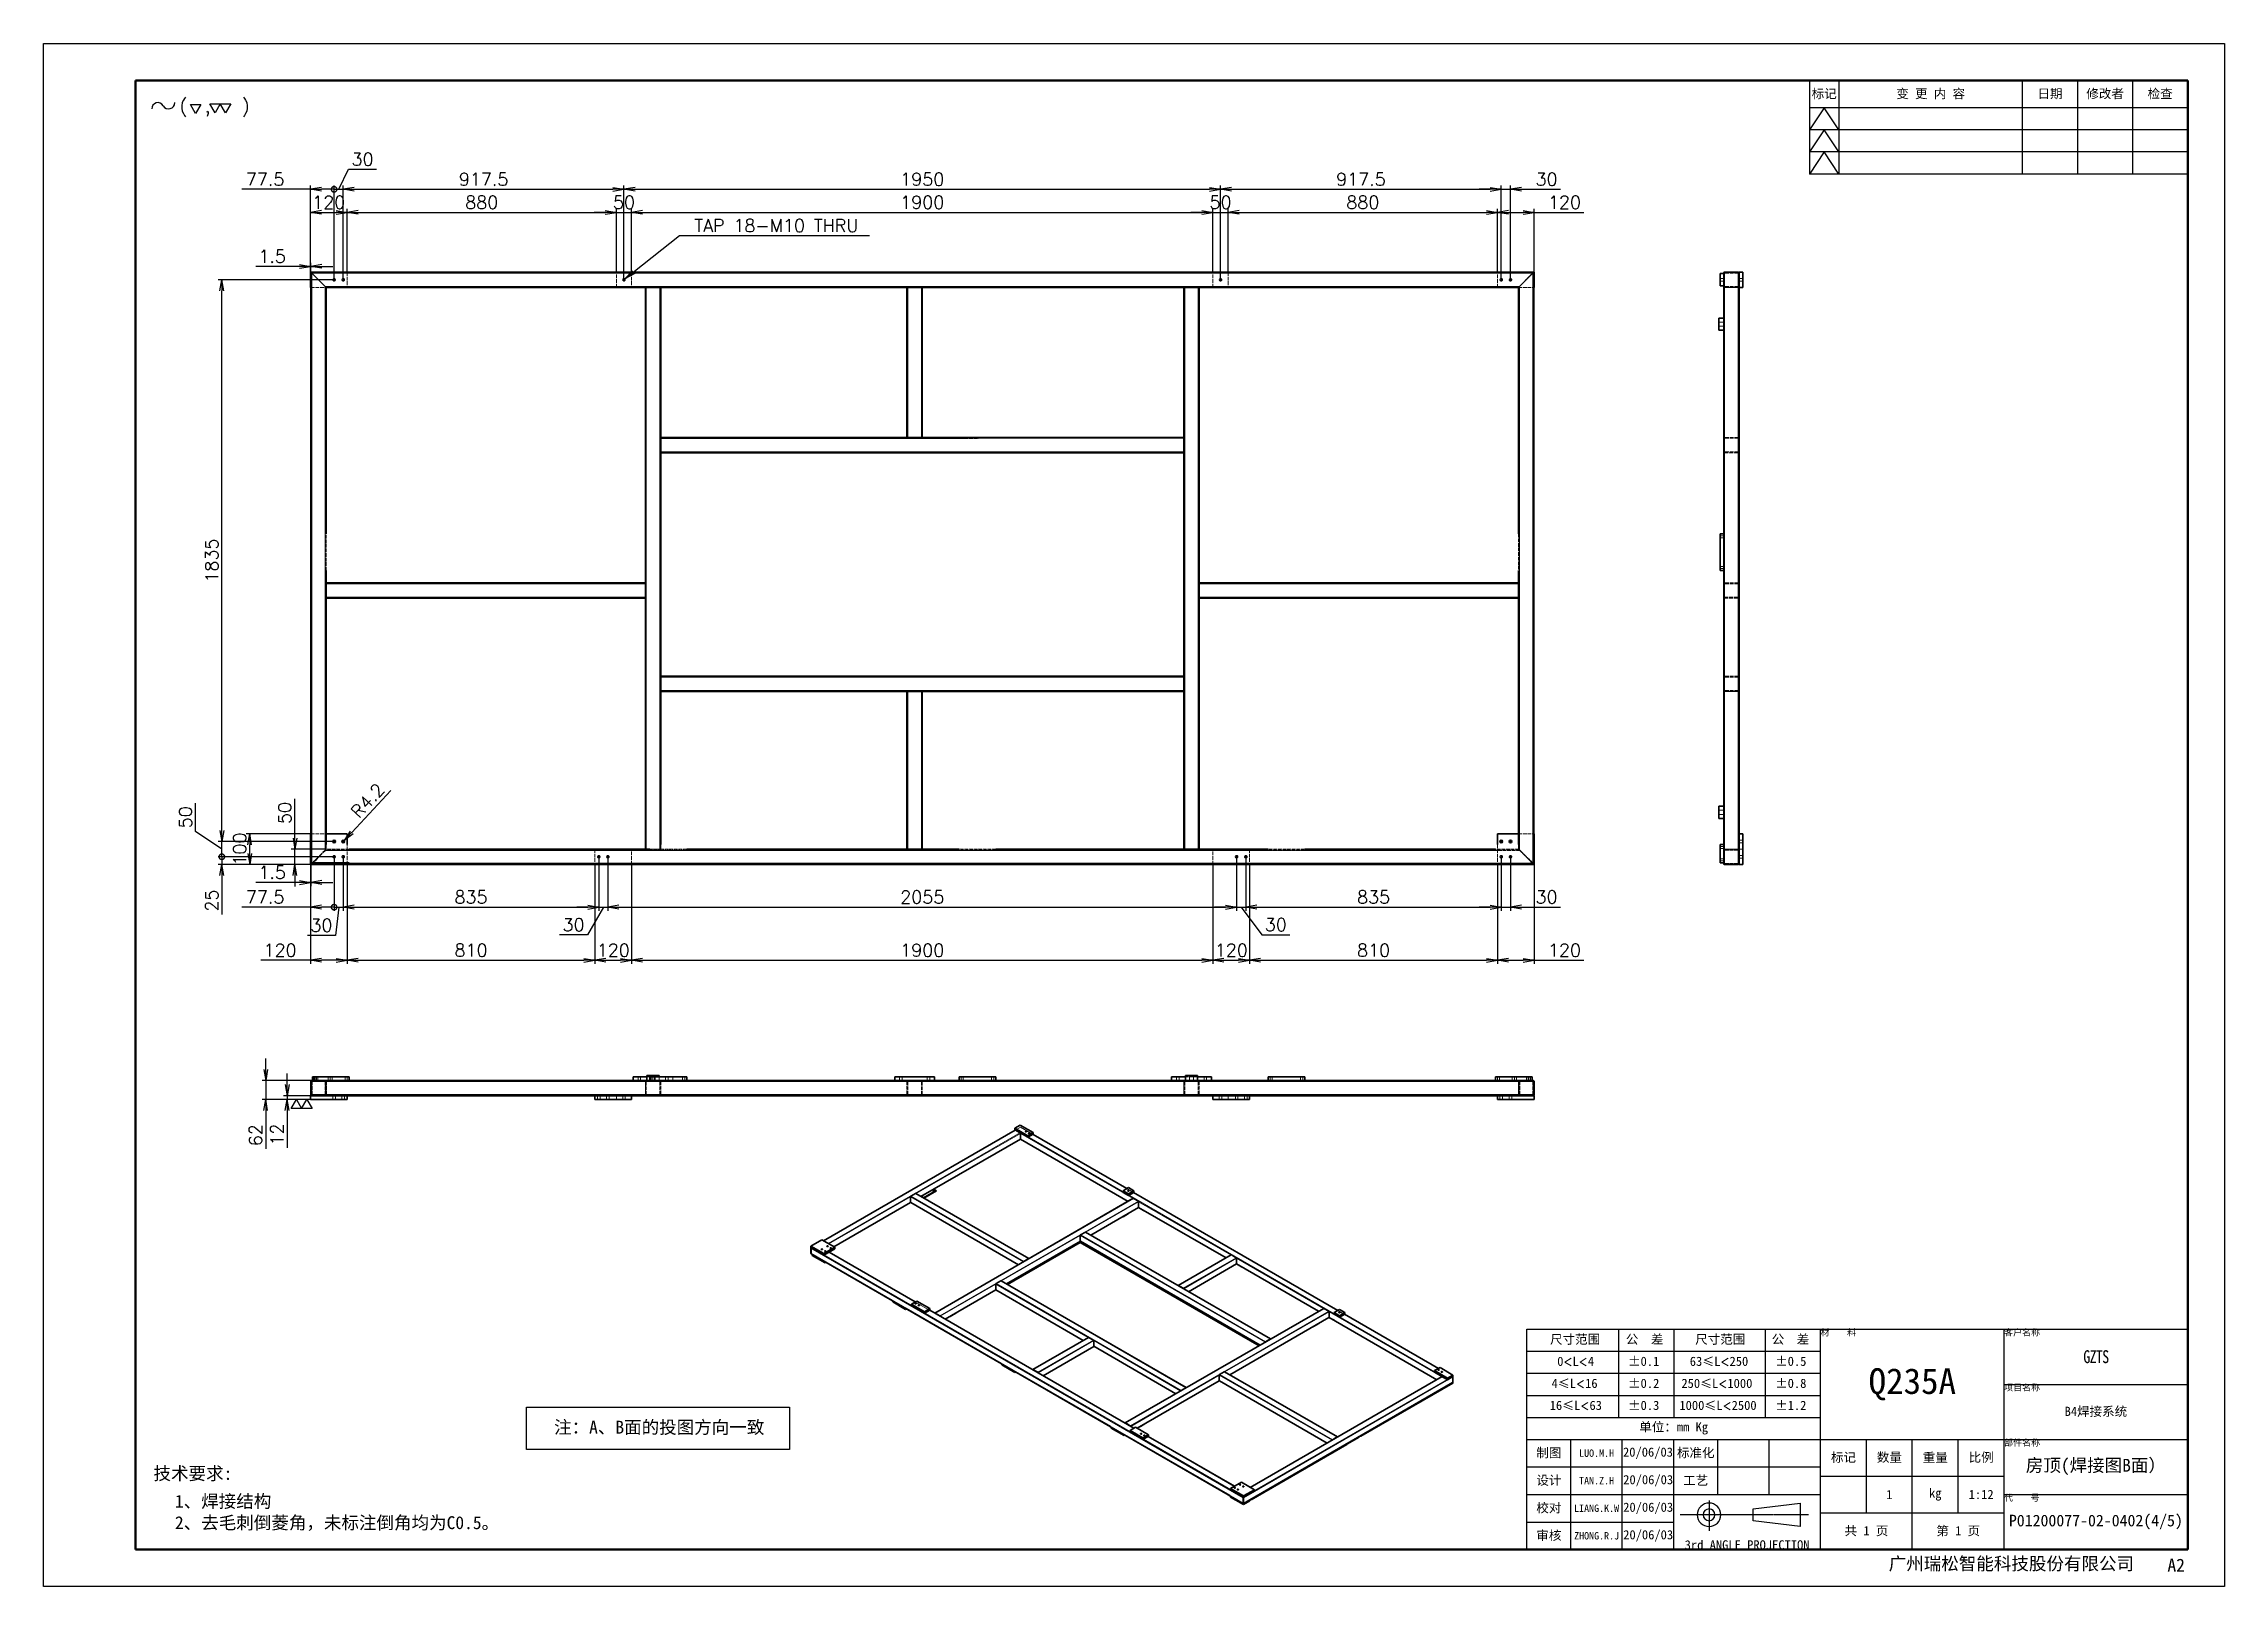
# Model space of a CAD drawing. Header units: millimetres. Extents: x -73083 to 81340, y -6859 to 6812.
# Drawn here: x 11592 to 18720, y -6850 to -1810 of the extents above; entities that cross this region are included whole.
import ezdxf

# ---------------------------------------------------------------- set-up
doc = ezdxf.new("R2010")
doc.units = ezdxf.units.MM
for name, pattern in [('AM_ISO02W050', [7.5, 6, -1.5]), ('AM_ISO08W050', [18, 12, -1.5, 3, -1.5]), ('CENTER-HOKUTO', [23, 20, -1, 1, -1]), ('DASHDOT', [18.5, 12, -3, 0.5, -3]), ('DASHED', [15, 12, -3])]:
    doc.linetypes.add(name, pattern=pattern)
doc.layers.add('A3', color=7, linetype='Continuous', plot=False)
for name, color, linetype, lineweight in [('AM_7', 2, 'AM_ISO08W050', 25), ('AM_HID', 1, 'AM_ISO02W050', 25), ('AM_VIS', 7, 'Continuous', 50), ('SOLID LINE', 7, 'Continuous', 30)]:
    doc.layers.add(name, color=color, linetype=linetype, lineweight=lineweight)
doc.layers.add('title_frame', color=7, linetype='Continuous')
doc.layers.add('word_dim', color=253, linetype='Continuous')
doc.styles.get("Standard").update_dxf_attribs({"font": 'romans.shx', "bigfont": 'bigfont.shx'})
doc.dimstyles.new('STANDARD1-12', dxfattribs={"dimscale": 12, "dimtxt": 3.5, "dimasz": 3, "dimexe": 1, "dimexo": 0, "dimgap": 1, "dimtad": 3, "dimdec": 1, "dimdsep": 46, "dimtxsty": 'Standard', "dimblk1": 'OPEN', "dimblk2": 'OPEN', "dimsah": 1, "dimcen": 0, "dimclrd": 256, "dimclre": 256, "dimclrt": 3, "dimadec": 0, "dimazin": 0, "dimtfac": 1, "dimtdec": 1, "dimtmove": 0, "dimatfit": 3, "dimldrblk": 'OPEN', "dimfxl": 0, "dimtolj": 1, "dimtzin": 0, "dimarcsym": 0})

msp = doc.modelspace()

# ---------------------------------------------------------------- texts
at = {"layer": 'SOLID LINE', "ltscale": 0.5}
for s, insert, char_height, width, attachment_point in [('\\pt180;{\\fSimHei|b0|i0|c134|p2;\\C3;标记}', (17412.19613, -1975.23226), 30, 96, 5), ('\\pt180;{\\fSimHei|b0|i0|c134|p2;\\C3;变 更 内 容}', (17760.19613, -1975.23226), 30, 600, 5), ('\\pt180;{\\fSimHei|b0|i0|c134|p2;\\C3;日期}', (18150.19613, -1975.23226), 30, 180, 5), ('\\pt180;{\\fSimHei|b0|i0|c134|p2;\\C3;修改者}', (18330.19613, -1975.23226), 30, 180, 5), ('\\pt180;{\\fSimHei|b0|i0|c134|p2;\\C3;检查}', (18510.19613, -1975.23226), 30, 180, 5), ('\\pt180;{\\fSimHei|b0|i0|c134|p2;\\C3;尺寸范围}', (16516.03568, -6027.88501), 30, 543.6182261, 1), ('\\pt180;{\\fSimHei|b0|i0|c134|p2;\\C3;公  差}', (16763.88057, -6027.88501), 30, 543.6182261, 1), ('\\pt180;{\\fSimHei|b0|i0|c134|p2;\\C3;尺寸范围}', (16990.60511, -6027.88501), 30, 543.6182261, 1), ('\\pt180;{\\fSimHei|b0|i0|c134|p2;\\C3;公  差}', (17240.66886, -6027.88501), 30, 543.6182261, 1), ('{\\fSimHei|b0|i0|c134|p2;\\C3;材    料}', (17400.19613, -6010.23226), 21, 600, 1), ('\\pt126;{\\fSimHei|b0|i0|c134|p2;\\C3;客户名称}', (18000.19613, -6010.23226), 21, 600, 1), ('\\pt180;{\\fSimHei|b0|i0|c134|p2;\\C3;0\\Fromans,bigfont|c134;\\H0.9583x;<\\fSimHei|b0|i0|c134|p2;\\H1.044x;L\\Fromans,bigfont|c134;\\H0.9583x;<\\fSimHei|b0|i0|c134|p2;\\H1.044x;4}', (16539.56251, -6099.88501), 30, 543.6182261, 1), ('\\pt180;{\\fSimHei|b0|i0|c134|p2;\\C3;%%P0.1}', (16771.18422, -6099.88501), 30, 543.6182261, 1), ('\\pt180;{\\fSimHei|b0|i0|c134|p2;\\C3;63\\H0.9583x;≤\\H1.044x;L\\Fromans,bigfont|c134;\\H0.9579x;<\\fSimHei|b0|i0|c134|p2;\\H1.044x;250}', (16972.8003, -6099.88501), 30, 543.6182261, 1), ('\\pt180;{\\fSimHei|b0|i0|c134|p2;\\C3;%%P0.5}', (17252.02813, -6099.88501), 30, 543.6182261, 1), ('{\\fSimHei|b0|i0|c134|p2;\\W0.8;\\T0.9;\\C3;GZTS}', (18300.19613, -6100.23226), 42, 600, 5), ('\\pt180;{\\fSimHei|b0|i0|c134|p2;\\C3;4\\H0.9583x;≤\\H1.043x;L\\Fromans,bigfont|c134;\\H0.9588x;<\\fSimHei|b0|i0|c134|p2;\\H1.043x;16}', (16521.15431, -6171.88501), 30, 543.6182261, 1), ('\\pt180;{\\fSimHei|b0|i0|c134|p2;\\C3;%%P0.2}', (16771.18422, -6171.88501), 30, 543.6182261, 1), ('\\pt180;{\\fSimHei|b0|i0|c134|p2;\\C3;250\\H0.9583x;≤\\H1.044x;L\\Fromans,bigfont|c134;\\H0.9579x;<\\fSimHei|b0|i0|c134|p2;\\H1.044x;1000}', (16945.40862, -6171.88501), 30, 543.6182261, 1), ('\\pt180;{\\fSimHei|b0|i0|c134|p2;\\C3;%%P0.8}', (17252.02813, -6171.88501), 30, 543.6182261, 1), ('\\pt504;{\\fSimHei|b0|i0|c134|p2;\\C3;Q235A}', (17700.19613, -6190.23226), 84, 600, 5), ('\\pt126;{\\fSimHei|b0|i0|c134|p2;\\C3;项目名称}', (18000.19613, -6190.23226), 21, 600, 1), ('\\pt180;{\\fSimHei|b0|i0|c134|p2;\\C3;16\\H0.9583x;≤\\H1.044x;L\\Fromans,bigfont|c134;\\H0.9579x;<\\fSimHei|b0|i0|c134|p2;\\H1.044x;63}', (16514.97373, -6243.88501), 30, 543.6182261, 1), ('\\pt180;{\\fSimHei|b0|i0|c134|p2;\\C3;%%P0.3}', (16771.18422, -6243.88501), 30, 543.6182261, 1), ('\\pt180;{\\fSimHei|b0|i0|c134|p2;\\C3;%%P1.2}', (17252.02813, -6243.88501), 30, 543.6182261, 1), ('{\\fSimHei|b0|i0|c134|p2;\\C3;B4焊接系统}', (18300.19613, -6280.23226), 30, 600, 5), ('{\\fSimHei|b0|i0|c134|p2;\\C3;注：A、B面的投图方向一致}', (13604.29348, -6332.61765), 42, 980.4354389, 5), ('\\pt180;{\\fSimHei|b0|i0|c134|p2;\\C3;单位：mm Kg}', (16920.19613, -6334.23226), 30, 960, 5), ('\\pt180;{\\fSimHei|b0|i0|c134|p2;\\C3;制图}', (16512.19613, -6415.23226), 30, 144, 5), ('\\pt288;{\\fSimHei|b0|i0|c134|p2;\\H0.8x;\\C3;LUO.M.H}', (16668.19613, -6415.23226), 30, 168, 5), ('\\pt60;{\\fSimHei|b0|i0|c134|p2;\\C3;20/06/03}', (16836.19613, -6415.23226), 30, 168, 5), ('\\pt180;{\\fSimHei|b0|i0|c134|p2;\\C3;标准化}', (16992.19613, -6415.23226), 30, 144, 5), ('\\pt180;{\\fSimHei|b0|i0|c134|p2;\\C3;标记}', (17475.19613, -6430.23226), 30, 150, 5), ('\\pt180;{\\fSimHei|b0|i0|c134|p2;\\C3;数量}', (17625.19613, -6430.23226), 30, 150, 5), ('\\pt180;{\\fSimHei|b0|i0|c134|p2;\\C3;重量}', (17775.19613, -6430.23226), 30, 150, 5), ('\\pt180;{\\fSimHei|b0|i0|c134|p2;\\C3;比例}', (17925.19613, -6430.23226), 30, 150, 5), ('\\pt126;{\\fSimHei|b0|i0|c134|p2;\\C3;部件名称}', (18000.19613, -6370.23226), 21, 600, 1), ('\\pt252;{\\fSimHei|b0|i0|c134|p2;\\C3;技术要求:}', (11951.31561, -6460.26054), 42, 360.7263119, 1), ('\\pt180;{\\fSimHei|b0|i0|c134|p2;\\C3;设计}', (16512.19613, -6505.23226), 30, 144, 5), ('\\pt60;{\\fSimHei|b0|i0|c134|p2;\\C3;20/06/03}', (16836.80376, -6505.23226), 30, 166.784743, 5), ('\\pt180;{\\fSimHei|b0|i0|c134|p2;\\C3;工艺}', (16992.19613, -6505.23226), 30, 144, 5), ('{\\fSimHei|b0|i0|c134|p2;\\C3;房顶(焊接图B面）}', (18300.19613, -6460.23226), 42, 600, 5), ('\\pt252;{\\fSimHei|b0|i0|c134|p2;\\C3;\\P1、焊接结构\\P2、去毛刺倒菱角，未标注倒角均为C0.5。}', (12021.5075, -6481.15504), 42, 1339.0912226, 1), ('\\pt288;{\\fSimHei|b0|i0|c134|p2;\\H0.8x;\\C3;TAN.Z.H}', (16668.19613, -6505.23226), 30, 168, 5), ('\\pt180;{\\fSimHei|b0|i0|c134|p2;\\C3;1}', (17625.19613, -6550.23226), 30, 150, 5), ('\\pt180;{\\fSimHei|b0|i0|c134|p2;\\C3;kg}', (17775.19613, -6550.23226), 30, 150, 5), ('\\pt180;{\\fSimHei|b0|i0|c134|p2;\\C3;1:12}', (17925.19613, -6550.23226), 30, 150, 5), ('\\pt126;{\\fSimHei|b0|i0|c134|p2;\\C3;代    号}', (18000.19613, -6550.23226), 21, 600, 1), ('\\pt180;{\\fSimHei|b0|i0|c134|p2;\\C3;校对}', (16512.19613, -6595.23226), 30, 144, 5), ('\\pt288;{\\fSimHei|b0|i0|c134|p2;\\H0.8x;\\C3;LIANG.K.W}', (16668.19613, -6595.23226), 30, 168, 5), ('\\pt60;{\\fSimHei|b0|i0|c134|p2;\\C3;20/06/03}', (16836.80376, -6595.23226), 30, 166.784743, 5), ('{\\fSimHei|b0|i0|c134|p2;\\C3;P01200077-02-0402(4/5)}', (18300.19613, -6640.23226), 38, 600, 5), ('\\pt180;{\\fSimHei|b0|i0|c134|p2;\\C3;审核}', (16512.19613, -6685.23226), 30, 144, 5), ('\\pt288;{\\fSimHei|b0|i0|c134|p2;\\H0.8x;\\C3;ZHONG.R.J}', (16668.19613, -6685.23226), 30, 168, 5), ('\\pt60;{\\fSimHei|b0|i0|c134|p2;\\C3;20/06/03}', (16836.80376, -6685.23226), 30, 166.784743, 5), ('{\\fSimHei|b0|i0|c134|p2;\\C3;3rd ANGLE PROJECTION}', (17160.19613, -6730.23226), 30, 480, 8), ('\\pt180;{\\fSimHei|b0|i0|c134|p2;\\C3;共 1 页}', (17550.19613, -6670.23226), 30, 300, 5), ('\\pt180;{\\fSimHei|b0|i0|c134|p2;\\C3;第 1 页}', (17850.19613, -6670.23226), 30, 300, 5), ('\\pt180;{\\fSimHei|b0|i0|c134|p2;\\C3;广州瑞松智能科技股份有限公司}', (17622.94446, -6754.90174), 42, 942.7416977, 1), ('\\pt252;{\\fSimHei|b0|i0|c134|p2;\\C3;A2}', (18534.06257, -6759.72749), 42, 942.7416977, 1)]:
    msp.add_mtext(s, dxfattribs=dict(at, insert=insert, char_height=char_height, width=width, attachment_point=attachment_point))
at = {"layer": 'SOLID LINE', "ltscale": 0.5, "insert": (16938.82425, -6243.88501), "char_height": 30, "width": 543.6182261, "attachment_point": 1, "line_spacing_factor": 0.72}
msp.add_mtext('\\pt180;{\\fSimHei|b0|i0|c134|p2;\\C3;1000\\H0.9583x;≤\\H1.044x;L\\Fromans,bigfont|c134;\\H0.9579x;<\\fSimHei|b0|i0|c134|p2;\\H1.044x;2500}', dxfattribs=at)
at = {"layer": 'word_dim', "color": 3, "linetype": 'Continuous', "ltscale": 2, "insert": (13719.08498, -2425.4996), "char_height": 42, "attachment_point": 7}
msp.add_mtext('\\A1;TAP {\\Fromans,bigfont|c134;18}-M10 THRU', dxfattribs=at)

# ---------------------------------------------------------------- blocks, each defined once
blk = doc.blocks.new('shiage0')
at = {"layer": 'word_dim', "color": 3, "linetype": 'Continuous'}
for centre, start, end in [((1.69, 0), 30, 180), ((4.61, 1.69), 210, 0)]:
    blk.add_arc(centre, 1.69, start, end, dxfattribs=at)
blk = doc.blocks.new('11')
at = {"layer": 'title_frame', "color": 3, "linetype": 'Continuous'}
for points in [[(20.38, 3.57), (18.93, 6.07), (24.71, 6.07), (23.27, 3.57), (21.82, 6.07)], [(15.1, 3.38), (13.66, 5.88), (16.55, 5.88)]]:
    blk.add_lwpolyline(points, close=True, dxfattribs=at)
blk.add_blockref('shiage0', (3.13, 4.67), dxfattribs=at)
blk.add_text('(  ,   )', height=3.5, dxfattribs=at).set_placement((10.71, 3.7))
blk = doc.blocks.new('_Open')
at = {"color": 0, "lineweight": -2}
for p, q in [((-1, 0.17), (0, 0)), ((-1, -0.17), (0, 0)), ((0, 0), (-1, 0))]:
    blk.add_line(p, q, dxfattribs=at)
blk = doc.blocks.new('*D2429')
at = {"layer": 'DEFPOINTS', "color": 0, "linetype": 'Continuous', "ltscale": 2}
for p in [(12464.2, -4491.7), (12465.7, -4491.7), (12465.7, -4550.8)]:
    blk.add_point(p, dxfattribs=at)
at = {"layer": 'word_dim', "linetype": 'Continuous', "lineweight": -2, "ltscale": 2}
for p, q in [((12428.2, -4550.8), (12286.2, -4550.8)), ((12464.2, -4491.7), (12464.2, -4562.8)), ((12465.7, -4550.8), (12464.2, -4550.8)), ((12465.7, -4491.7), (12465.7, -4562.8)), ((12501.7, -4550.8), (12537.7, -4550.8))]:
    blk.add_line(p, q, dxfattribs=at)
at = {"layer": 'word_dim', "linetype": 'Continuous', "lineweight": -2, "ltscale": 2, "xscale": 36, "yscale": 36, "zscale": 36}
blk.add_blockref('_Open', (12464.2, -4550.8), dxfattribs=at)
at = {"layer": 'word_dim', "linetype": 'Continuous', "lineweight": -2, "ltscale": 2, "xscale": 36, "yscale": 36, "zscale": 36, "rotation": 180}
blk.add_blockref('_Open', (12465.7, -4550.8), dxfattribs=at)
at = {"layer": 'word_dim', "color": 3, "linetype": 'Continuous', "ltscale": 2, "insert": (12339.2, -4517.8), "char_height": 42, "attachment_point": 5}
blk.add_mtext('\\A1;1.5', dxfattribs=at)
blk = doc.blocks.new('*D2430')
at = {"layer": 'DEFPOINTS', "color": 0, "linetype": 'Continuous', "ltscale": 2}
for p in [(12584.2, -4491.7), (13394.2, -4491.7), (13394.2, -4804.9)]:
    blk.add_point(p, dxfattribs=at)
at = {"layer": 'word_dim', "linetype": 'Continuous', "lineweight": -2, "ltscale": 2}
for p, q in [((12584.2, -4491.7), (12584.2, -4816.9)), ((13394.2, -4491.7), (13394.2, -4816.9)), ((12620.2, -4804.9), (13358.2, -4804.9))]:
    blk.add_line(p, q, dxfattribs=at)
at = {"layer": 'word_dim', "linetype": 'Continuous', "lineweight": -2, "ltscale": 2, "xscale": 36, "yscale": 36, "zscale": 36, "rotation": 180}
blk.add_blockref('_Open', (12584.2, -4804.9), dxfattribs=at)
at = {"layer": 'word_dim', "linetype": 'Continuous', "lineweight": -2, "ltscale": 2, "xscale": 36, "yscale": 36, "zscale": 36}
blk.add_blockref('_Open', (13394.2, -4804.9), dxfattribs=at)
at = {"layer": 'word_dim', "color": 3, "linetype": 'Continuous', "ltscale": 2, "insert": (12989.2, -4771.9), "char_height": 42, "attachment_point": 5}
blk.add_mtext('\\A1;810', dxfattribs=at)
blk = doc.blocks.new('*D2432')
at = {"layer": 'DEFPOINTS', "color": 0, "linetype": 'Continuous', "ltscale": 2}
for p in [(12464.2, -4491.7), (12584.2, -4491.7), (12584.2, -4804.9)]:
    blk.add_point(p, dxfattribs=at)
at = {"layer": 'word_dim', "linetype": 'Continuous', "lineweight": -2, "ltscale": 2}
for p, q in [((12464.2, -4491.7), (12464.2, -4816.9)), ((12584.2, -4491.7), (12584.2, -4816.9)), ((12464.2, -4804.9), (12302.2, -4804.9)), ((12548.2, -4804.9), (12500.2, -4804.9))]:
    blk.add_line(p, q, dxfattribs=at)
at = {"layer": 'word_dim', "linetype": 'Continuous', "lineweight": -2, "ltscale": 2, "xscale": 36, "yscale": 36, "zscale": 36, "rotation": 180}
blk.add_blockref('_Open', (12464.2, -4804.9), dxfattribs=at)
at = {"layer": 'word_dim', "linetype": 'Continuous', "lineweight": -2, "ltscale": 2, "xscale": 36, "yscale": 36, "zscale": 36}
blk.add_blockref('_Open', (12584.2, -4804.9), dxfattribs=at)
at = {"layer": 'word_dim', "color": 3, "linetype": 'Continuous', "ltscale": 2, "insert": (12365.2, -4771.9), "char_height": 42, "attachment_point": 5}
blk.add_mtext('\\A1;120', dxfattribs=at)
blk = doc.blocks.new('*D2433')
at = {"layer": 'DEFPOINTS', "color": 0, "linetype": 'Continuous', "ltscale": 2}
for p in [(13394.2, -4491.7), (13514.2, -4491.7), (13514.2, -4804.9)]:
    blk.add_point(p, dxfattribs=at)
at = {"layer": 'word_dim', "linetype": 'Continuous', "lineweight": -2, "ltscale": 2}
for p, q in [((13394.2, -4491.7), (13394.2, -4816.9)), ((13514.2, -4491.7), (13514.2, -4816.9)), ((13430.2, -4804.9), (13478.2, -4804.9))]:
    blk.add_line(p, q, dxfattribs=at)
at = {"layer": 'word_dim', "linetype": 'Continuous', "lineweight": -2, "ltscale": 2, "xscale": 36, "yscale": 36, "zscale": 36, "rotation": 180}
blk.add_blockref('_Open', (13394.2, -4804.9), dxfattribs=at)
at = {"layer": 'word_dim', "linetype": 'Continuous', "lineweight": -2, "ltscale": 2, "xscale": 36, "yscale": 36, "zscale": 36}
blk.add_blockref('_Open', (13514.2, -4804.9), dxfattribs=at)
at = {"layer": 'word_dim', "color": 3, "linetype": 'Continuous', "ltscale": 2, "insert": (13454.2, -4771.9), "char_height": 42, "attachment_point": 5}
blk.add_mtext('\\A1;120', dxfattribs=at)
blk = doc.blocks.new('*D2434')
at = {"layer": 'DEFPOINTS', "color": 0, "linetype": 'Continuous', "ltscale": 2}
for p in [(13514.2, -4491.7), (15414.2, -4491.7), (15414.2, -4804.9)]:
    blk.add_point(p, dxfattribs=at)
at = {"layer": 'word_dim', "linetype": 'Continuous', "lineweight": -2, "ltscale": 2}
for p, q in [((13514.2, -4491.7), (13514.2, -4816.9)), ((15414.2, -4491.7), (15414.2, -4816.9)), ((13550.2, -4804.9), (15378.2, -4804.9))]:
    blk.add_line(p, q, dxfattribs=at)
at = {"layer": 'word_dim', "linetype": 'Continuous', "lineweight": -2, "ltscale": 2, "xscale": 36, "yscale": 36, "zscale": 36, "rotation": 180}
blk.add_blockref('_Open', (13514.2, -4804.9), dxfattribs=at)
at = {"layer": 'word_dim', "linetype": 'Continuous', "lineweight": -2, "ltscale": 2, "xscale": 36, "yscale": 36, "zscale": 36}
blk.add_blockref('_Open', (15414.2, -4804.9), dxfattribs=at)
at = {"layer": 'word_dim', "color": 3, "linetype": 'Continuous', "ltscale": 2, "insert": (14464.2, -4771.9), "char_height": 42, "attachment_point": 5}
blk.add_mtext('\\A1;1900', dxfattribs=at)
blk = doc.blocks.new('*D2435')
at = {"layer": 'DEFPOINTS', "color": 0, "linetype": 'Continuous', "ltscale": 2}
for p in [(15414.2, -4491.7), (15534.2, -4491.7), (15534.2, -4804.9)]:
    blk.add_point(p, dxfattribs=at)
at = {"layer": 'word_dim', "linetype": 'Continuous', "lineweight": -2, "ltscale": 2}
for p, q in [((15414.2, -4491.7), (15414.2, -4816.9)), ((15534.2, -4491.7), (15534.2, -4816.9)), ((15450.2, -4804.9), (15498.2, -4804.9))]:
    blk.add_line(p, q, dxfattribs=at)
at = {"layer": 'word_dim', "linetype": 'Continuous', "lineweight": -2, "ltscale": 2, "xscale": 36, "yscale": 36, "zscale": 36, "rotation": 180}
blk.add_blockref('_Open', (15414.2, -4804.9), dxfattribs=at)
at = {"layer": 'word_dim', "linetype": 'Continuous', "lineweight": -2, "ltscale": 2, "xscale": 36, "yscale": 36, "zscale": 36}
blk.add_blockref('_Open', (15534.2, -4804.9), dxfattribs=at)
at = {"layer": 'word_dim', "color": 3, "linetype": 'Continuous', "ltscale": 2, "insert": (15474.2, -4771.9), "char_height": 42, "attachment_point": 5}
blk.add_mtext('\\A1;120', dxfattribs=at)
blk = doc.blocks.new('*D2436')
at = {"layer": 'DEFPOINTS', "color": 0, "linetype": 'Continuous', "ltscale": 2}
for p in [(15534.2, -4491.7), (16344.2, -4491.7), (16344.2, -4804.9)]:
    blk.add_point(p, dxfattribs=at)
at = {"layer": 'word_dim', "linetype": 'Continuous', "lineweight": -2, "ltscale": 2}
for p, q in [((15534.2, -4491.7), (15534.2, -4816.9)), ((16344.2, -4491.7), (16344.2, -4816.9)), ((15570.2, -4804.9), (16308.2, -4804.9))]:
    blk.add_line(p, q, dxfattribs=at)
at = {"layer": 'word_dim', "linetype": 'Continuous', "lineweight": -2, "ltscale": 2, "xscale": 36, "yscale": 36, "zscale": 36, "rotation": 180}
blk.add_blockref('_Open', (15534.2, -4804.9), dxfattribs=at)
at = {"layer": 'word_dim', "linetype": 'Continuous', "lineweight": -2, "ltscale": 2, "xscale": 36, "yscale": 36, "zscale": 36}
blk.add_blockref('_Open', (16344.2, -4804.9), dxfattribs=at)
at = {"layer": 'word_dim', "color": 3, "linetype": 'Continuous', "ltscale": 2, "insert": (15939.2, -4771.9), "char_height": 42, "attachment_point": 5}
blk.add_mtext('\\A1;810', dxfattribs=at)
blk = doc.blocks.new('*D2437')
at = {"layer": 'DEFPOINTS', "color": 0, "linetype": 'Continuous', "ltscale": 2}
for p in [(16344.2, -4491.7), (16464.2, -4491.7), (16464.2, -4804.9)]:
    blk.add_point(p, dxfattribs=at)
at = {"layer": 'word_dim', "linetype": 'Continuous', "lineweight": -2, "ltscale": 2}
for p, q in [((16344.2, -4491.7), (16344.2, -4816.9)), ((16464.2, -4491.7), (16464.2, -4816.9)), ((16380.2, -4804.9), (16428.2, -4804.9)), ((16464.2, -4804.9), (16626.2, -4804.9))]:
    blk.add_line(p, q, dxfattribs=at)
at = {"layer": 'word_dim', "linetype": 'Continuous', "lineweight": -2, "ltscale": 2, "xscale": 36, "yscale": 36, "zscale": 36, "rotation": 180}
blk.add_blockref('_Open', (16344.2, -4804.9), dxfattribs=at)
at = {"layer": 'word_dim', "linetype": 'Continuous', "lineweight": -2, "ltscale": 2, "xscale": 36, "yscale": 36, "zscale": 36}
blk.add_blockref('_Open', (16464.2, -4804.9), dxfattribs=at)
at = {"layer": 'word_dim', "color": 3, "linetype": 'Continuous', "ltscale": 2, "insert": (16563.2, -4771.9), "char_height": 42, "attachment_point": 5}
blk.add_mtext('\\A1;120', dxfattribs=at)
blk = doc.blocks.new('*D2438')
at = {"layer": 'DEFPOINTS', "color": 0, "linetype": 'Continuous', "ltscale": 2}
for p in [(12266.1, -4391.7), (12464.2, -4391.7), (12467.2, -4491.7)]:
    blk.add_point(p, dxfattribs=at)
at = {"layer": 'word_dim', "linetype": 'Continuous', "lineweight": -2, "ltscale": 2}
for p, q in [((12464.2, -4391.7), (12254.1, -4391.7)), ((12266.1, -4455.7), (12266.1, -4427.7)), ((12467.2, -4491.7), (12254.1, -4491.7))]:
    blk.add_line(p, q, dxfattribs=at)
at = {"layer": 'word_dim', "linetype": 'Continuous', "lineweight": -2, "ltscale": 2, "xscale": 36, "yscale": 36, "zscale": 36}
for p, rotation in [((12266.1, -4391.7), 90), ((12266.1, -4491.7), 270)]:
    blk.add_blockref('_Open', p, dxfattribs=dict(at, rotation=rotation))
at = {"layer": 'word_dim', "color": 3, "linetype": 'Continuous', "ltscale": 2, "insert": (12233.1, -4441.7), "char_height": 42, "attachment_point": 5, "rotation": 90}
blk.add_mtext('\\A1;100', dxfattribs=at)
blk = doc.blocks.new('*D2439')
at = {"layer": 'DEFPOINTS', "color": 0, "linetype": 'Continuous', "ltscale": 2}
for p in [(12413.5, -4441.7), (12517.2, -4441.7), (12467.2, -4491.7)]:
    blk.add_point(p, dxfattribs=at)
at = {"layer": 'word_dim', "linetype": 'Continuous', "lineweight": -2, "ltscale": 2}
for p, q in [((12413.5, -4405.7), (12413.5, -4277.7)), ((12517.2, -4441.7), (12401.5, -4441.7)), ((12413.5, -4491.7), (12413.5, -4441.7)), ((12467.2, -4491.7), (12401.5, -4491.7)), ((12413.5, -4527.7), (12413.5, -4563.7))]:
    blk.add_line(p, q, dxfattribs=at)
at = {"layer": 'word_dim', "linetype": 'Continuous', "lineweight": -2, "ltscale": 2, "xscale": 36, "yscale": 36, "zscale": 36}
for p, rotation in [((12413.5, -4441.7), 270), ((12413.5, -4491.7), 90)]:
    blk.add_blockref('_Open', p, dxfattribs=dict(at, rotation=rotation))
at = {"layer": 'word_dim', "color": 3, "linetype": 'Continuous', "ltscale": 2, "insert": (12380.5, -4323.7), "char_height": 42, "attachment_point": 5, "rotation": 90}
blk.add_mtext('\\A1;50', dxfattribs=at)
blk = doc.blocks.new('*D2440')
at = {"layer": 'DEFPOINTS', "color": 0, "linetype": 'Continuous', "ltscale": 2}
for p in [(12464.2, -2556.7), (12465.7, -2537.9), (12465.7, -2556.7)]:
    blk.add_point(p, dxfattribs=at)
at = {"layer": 'word_dim', "linetype": 'Continuous', "lineweight": -2, "ltscale": 2}
for p, q in [((12428.2, -2537.9), (12286.2, -2537.9)), ((12464.2, -2556.7), (12464.2, -2525.9)), ((12465.7, -2537.9), (12464.2, -2537.9)), ((12465.7, -2556.7), (12465.7, -2525.9)), ((12501.7, -2537.9), (12537.7, -2537.9))]:
    blk.add_line(p, q, dxfattribs=at)
at = {"layer": 'word_dim', "linetype": 'Continuous', "lineweight": -2, "ltscale": 2, "xscale": 36, "yscale": 36, "zscale": 36}
blk.add_blockref('_Open', (12464.2, -2537.9), dxfattribs=at)
at = {"layer": 'word_dim', "linetype": 'Continuous', "lineweight": -2, "ltscale": 2, "xscale": 36, "yscale": 36, "zscale": 36, "rotation": 180}
blk.add_blockref('_Open', (12465.7, -2537.9), dxfattribs=at)
at = {"layer": 'word_dim', "color": 3, "linetype": 'Continuous', "ltscale": 2, "insert": (12339.2, -2504.9), "char_height": 42, "attachment_point": 5}
blk.add_mtext('\\A1;1.5', dxfattribs=at)
blk = doc.blocks.new('*D2441')
at = {"layer": 'DEFPOINTS', "color": 0, "linetype": 'Continuous', "ltscale": 2}
for p in [(12584.2, -2361.6), (12464.2, -2556.7), (12584.2, -2556.7)]:
    blk.add_point(p, dxfattribs=at)
at = {"layer": 'word_dim', "linetype": 'Continuous', "lineweight": -2, "ltscale": 2}
for p, q in [((12464.2, -2556.7), (12464.2, -2349.6)), ((12584.2, -2556.7), (12584.2, -2349.6)), ((12500.2, -2361.6), (12548.2, -2361.6))]:
    blk.add_line(p, q, dxfattribs=at)
at = {"layer": 'word_dim', "linetype": 'Continuous', "lineweight": -2, "ltscale": 2, "xscale": 36, "yscale": 36, "zscale": 36, "rotation": 180}
blk.add_blockref('_Open', (12464.2, -2361.6), dxfattribs=at)
at = {"layer": 'word_dim', "linetype": 'Continuous', "lineweight": -2, "ltscale": 2, "xscale": 36, "yscale": 36, "zscale": 36}
blk.add_blockref('_Open', (12584.2, -2361.6), dxfattribs=at)
at = {"layer": 'word_dim', "color": 3, "linetype": 'Continuous', "ltscale": 2, "insert": (12524.2, -2328.6), "char_height": 42, "attachment_point": 5}
blk.add_mtext('\\A1;120', dxfattribs=at)
blk = doc.blocks.new('*D2442')
at = {"layer": 'DEFPOINTS', "color": 0, "linetype": 'Continuous', "ltscale": 2}
for p in [(13464.2, -2361.6), (12584.2, -2556.7), (13464.2, -2556.7)]:
    blk.add_point(p, dxfattribs=at)
at = {"layer": 'word_dim', "linetype": 'Continuous', "lineweight": -2, "ltscale": 2}
for p, q in [((12584.2, -2556.7), (12584.2, -2349.6)), ((13464.2, -2556.7), (13464.2, -2349.6)), ((12620.2, -2361.6), (13428.2, -2361.6))]:
    blk.add_line(p, q, dxfattribs=at)
at = {"layer": 'word_dim', "linetype": 'Continuous', "lineweight": -2, "ltscale": 2, "xscale": 36, "yscale": 36, "zscale": 36, "rotation": 180}
blk.add_blockref('_Open', (12584.2, -2361.6), dxfattribs=at)
at = {"layer": 'word_dim', "linetype": 'Continuous', "lineweight": -2, "ltscale": 2, "xscale": 36, "yscale": 36, "zscale": 36}
blk.add_blockref('_Open', (13464.2, -2361.6), dxfattribs=at)
at = {"layer": 'word_dim', "color": 3, "linetype": 'Continuous', "ltscale": 2, "insert": (13024.2, -2328.6), "char_height": 42, "attachment_point": 5}
blk.add_mtext('\\A1;880', dxfattribs=at)
blk = doc.blocks.new('*D2443')
at = {"layer": 'DEFPOINTS', "color": 0, "linetype": 'Continuous', "ltscale": 2}
for p in [(13514.2, -2361.6), (13464.2, -2549.2), (13514.2, -2556.7)]:
    blk.add_point(p, dxfattribs=at)
at = {"layer": 'word_dim', "linetype": 'Continuous', "lineweight": -2, "ltscale": 2}
for p, q in [((13464.2, -2549.2), (13464.2, -2349.6)), ((13514.2, -2556.7), (13514.2, -2349.6)), ((13428.2, -2361.6), (13392.2, -2361.6)), ((13464.2, -2361.6), (13514.2, -2361.6)), ((13550.2, -2361.6), (13586.2, -2361.6))]:
    blk.add_line(p, q, dxfattribs=at)
at = {"layer": 'word_dim', "linetype": 'Continuous', "lineweight": -2, "ltscale": 2, "xscale": 36, "yscale": 36, "zscale": 36}
blk.add_blockref('_Open', (13464.2, -2361.6), dxfattribs=at)
at = {"layer": 'word_dim', "linetype": 'Continuous', "lineweight": -2, "ltscale": 2, "xscale": 36, "yscale": 36, "zscale": 36, "rotation": 180}
blk.add_blockref('_Open', (13514.2, -2361.6), dxfattribs=at)
at = {"layer": 'word_dim', "color": 3, "linetype": 'Continuous', "ltscale": 2, "insert": (13489.2, -2328.6), "char_height": 42, "attachment_point": 5}
blk.add_mtext('\\A1;50', dxfattribs=at)
blk = doc.blocks.new('*D2444')
at = {"layer": 'DEFPOINTS', "color": 0, "linetype": 'Continuous', "ltscale": 2}
for p in [(15414.2, -2361.6), (13514.2, -2556.7), (15414.2, -2556.7)]:
    blk.add_point(p, dxfattribs=at)
at = {"layer": 'word_dim', "linetype": 'Continuous', "lineweight": -2, "ltscale": 2}
for p, q in [((13514.2, -2556.7), (13514.2, -2349.6)), ((15414.2, -2556.7), (15414.2, -2349.6)), ((13550.2, -2361.6), (15378.2, -2361.6))]:
    blk.add_line(p, q, dxfattribs=at)
at = {"layer": 'word_dim', "linetype": 'Continuous', "lineweight": -2, "ltscale": 2, "xscale": 36, "yscale": 36, "zscale": 36, "rotation": 180}
blk.add_blockref('_Open', (13514.2, -2361.6), dxfattribs=at)
at = {"layer": 'word_dim', "linetype": 'Continuous', "lineweight": -2, "ltscale": 2, "xscale": 36, "yscale": 36, "zscale": 36}
blk.add_blockref('_Open', (15414.2, -2361.6), dxfattribs=at)
at = {"layer": 'word_dim', "color": 3, "linetype": 'Continuous', "ltscale": 2, "insert": (14464.2, -2328.6), "char_height": 42, "attachment_point": 5}
blk.add_mtext('\\A1;1900', dxfattribs=at)
blk = doc.blocks.new('*D2445')
at = {"layer": 'DEFPOINTS', "color": 0, "linetype": 'Continuous', "ltscale": 2}
for p in [(15464.2, -2361.6), (15414.2, -2556.7), (15464.2, -2556.7)]:
    blk.add_point(p, dxfattribs=at)
at = {"layer": 'word_dim', "linetype": 'Continuous', "lineweight": -2, "ltscale": 2}
for p, q in [((15414.2, -2556.7), (15414.2, -2349.6)), ((15464.2, -2556.7), (15464.2, -2349.6)), ((15378.2, -2361.6), (15342.2, -2361.6)), ((15414.2, -2361.6), (15464.2, -2361.6)), ((15500.2, -2361.6), (15536.2, -2361.6))]:
    blk.add_line(p, q, dxfattribs=at)
at = {"layer": 'word_dim', "linetype": 'Continuous', "lineweight": -2, "ltscale": 2, "xscale": 36, "yscale": 36, "zscale": 36}
blk.add_blockref('_Open', (15414.2, -2361.6), dxfattribs=at)
at = {"layer": 'word_dim', "linetype": 'Continuous', "lineweight": -2, "ltscale": 2, "xscale": 36, "yscale": 36, "zscale": 36, "rotation": 180}
blk.add_blockref('_Open', (15464.2, -2361.6), dxfattribs=at)
at = {"layer": 'word_dim', "color": 3, "linetype": 'Continuous', "ltscale": 2, "insert": (15439.2, -2328.6), "char_height": 42, "attachment_point": 5}
blk.add_mtext('\\A1;50', dxfattribs=at)
blk = doc.blocks.new('*D2446')
at = {"layer": 'DEFPOINTS', "color": 0, "linetype": 'Continuous', "ltscale": 2}
for p in [(16344.2, -2361.6), (15464.2, -2556.7), (16344.2, -2556.7)]:
    blk.add_point(p, dxfattribs=at)
at = {"layer": 'word_dim', "linetype": 'Continuous', "lineweight": -2, "ltscale": 2}
for p, q in [((15464.2, -2556.7), (15464.2, -2349.6)), ((16344.2, -2556.7), (16344.2, -2349.6)), ((15500.2, -2361.6), (16308.2, -2361.6))]:
    blk.add_line(p, q, dxfattribs=at)
at = {"layer": 'word_dim', "linetype": 'Continuous', "lineweight": -2, "ltscale": 2, "xscale": 36, "yscale": 36, "zscale": 36, "rotation": 180}
blk.add_blockref('_Open', (15464.2, -2361.6), dxfattribs=at)
at = {"layer": 'word_dim', "linetype": 'Continuous', "lineweight": -2, "ltscale": 2, "xscale": 36, "yscale": 36, "zscale": 36}
blk.add_blockref('_Open', (16344.2, -2361.6), dxfattribs=at)
at = {"layer": 'word_dim', "color": 3, "linetype": 'Continuous', "ltscale": 2, "insert": (15904.2, -2328.6), "char_height": 42, "attachment_point": 5}
blk.add_mtext('\\A1;880', dxfattribs=at)
blk = doc.blocks.new('*D2447')
at = {"layer": 'DEFPOINTS', "color": 0, "linetype": 'Continuous', "ltscale": 2}
for p in [(16464.2, -2361.6), (16344.2, -2556.7), (16464.2, -2556.7)]:
    blk.add_point(p, dxfattribs=at)
at = {"layer": 'word_dim', "linetype": 'Continuous', "lineweight": -2, "ltscale": 2}
for p, q in [((16344.2, -2556.7), (16344.2, -2349.6)), ((16464.2, -2556.7), (16464.2, -2349.6)), ((16380.2, -2361.6), (16428.2, -2361.6)), ((16464.2, -2361.6), (16626.2, -2361.6))]:
    blk.add_line(p, q, dxfattribs=at)
at = {"layer": 'word_dim', "linetype": 'Continuous', "lineweight": -2, "ltscale": 2, "xscale": 36, "yscale": 36, "zscale": 36, "rotation": 180}
blk.add_blockref('_Open', (16344.2, -2361.6), dxfattribs=at)
at = {"layer": 'word_dim', "linetype": 'Continuous', "lineweight": -2, "ltscale": 2, "xscale": 36, "yscale": 36, "zscale": 36}
blk.add_blockref('_Open', (16464.2, -2361.6), dxfattribs=at)
at = {"layer": 'word_dim', "color": 3, "linetype": 'Continuous', "ltscale": 2, "insert": (16563.2, -2328.6), "char_height": 42, "attachment_point": 5}
blk.add_mtext('\\A1;120', dxfattribs=at)
blk = doc.blocks.new('*D2448')
at = {"layer": 'DEFPOINTS', "color": 0, "linetype": 'Continuous', "ltscale": 2}
for p in [(12571.7, -4416.7), (12574.5, -4413.6)]:
    blk.add_point(p, dxfattribs=at)
at = {"layer": 'word_dim', "linetype": 'Continuous', "lineweight": -2, "ltscale": 2}
for p, q in [((12727.4, -4249.9), (12599.1, -4387.3)), ((12571.7, -4416.7), (12574.5, -4413.6))]:
    blk.add_line(p, q, dxfattribs=at)
at = {"layer": 'word_dim', "linetype": 'Continuous', "lineweight": -2, "ltscale": 2, "xscale": 36, "yscale": 36, "zscale": 36, "rotation": 226.9628423431356}
blk.add_blockref('_Open', (12574.5, -4413.6), dxfattribs=at)
at = {"layer": 'word_dim', "color": 3, "linetype": 'Continuous', "ltscale": 2, "insert": (12651.4, -4282.9), "char_height": 42, "attachment_point": 5, "rotation": 46.96284}
blk.add_mtext('\\A1;R4.2', dxfattribs=at)
blk = doc.blocks.new('_DotSmall')
at = {"color": 0, "linetype": 'ByBlock', "const_width": 0.5}
blk.add_lwpolyline([(-0.0625, 0, 1), (0.0625, 0, 1)], format="xyb", close=True, dxfattribs=at)
blk = doc.blocks.new('*D2450')
at = {"layer": 'DEFPOINTS', "color": 0, "linetype": 'Continuous', "ltscale": 2}
for p in [(12541.7, -4472.1), (12464.2, -4491.7), (12541.7, -4631.3)]:
    blk.add_point(p, dxfattribs=at)
at = {"layer": 'word_dim', "linetype": 'Continuous', "lineweight": -2, "ltscale": 2}
for p, q in [((12541.7, -4472.1), (12541.7, -4643.3)), ((12464.2, -4491.7), (12464.2, -4643.3)), ((12464.2, -4631.3), (12240.2, -4631.3)), ((12541.7, -4631.3), (12500.2, -4631.3))]:
    blk.add_line(p, q, dxfattribs=at)
at = {"layer": 'word_dim', "linetype": 'Continuous', "lineweight": -2, "ltscale": 2, "xscale": 36, "yscale": 36, "zscale": 36, "rotation": 180}
blk.add_blockref('_Open', (12464.2, -4631.3), dxfattribs=at)
at = {"layer": 'word_dim', "linetype": 'Continuous', "lineweight": -2, "ltscale": 2, "xscale": 36, "yscale": 36, "zscale": 36}
blk.add_blockref('_DotSmall', (12541.7, -4631.3), dxfattribs=at)
at = {"layer": 'word_dim', "color": 3, "linetype": 'Continuous', "ltscale": 2, "insert": (12316.2, -4598.3), "char_height": 42, "attachment_point": 5}
blk.add_mtext('\\A1;77.5', dxfattribs=at)
blk = doc.blocks.new('*D2451')
at = {"layer": 'DEFPOINTS', "color": 0, "linetype": 'Continuous', "ltscale": 2}
for p in [(12541.7, -4472.1), (12571.7, -4472.1), (12571.7, -4631.3)]:
    blk.add_point(p, dxfattribs=at)
at = {"layer": 'word_dim', "linetype": 'Continuous', "lineweight": -2, "ltscale": 2}
for p, q in [((12541.7, -4472.1), (12541.7, -4643.3)), ((12571.7, -4472.1), (12571.7, -4643.3)), ((12541.7, -4631.3), (12505.7, -4631.3)), ((12541.7, -4631.3), (12571.7, -4631.3)), ((12541.7, -4631.3), (12571.7, -4631.3)), ((12556.7, -4631.3), (12546.3, -4723.4)), ((12607.7, -4631.3), (12643.7, -4631.3)), ((12546.3, -4723.4), (12454.3, -4723.4))]:
    blk.add_line(p, q, dxfattribs=at)
at = {"layer": 'word_dim', "linetype": 'Continuous', "lineweight": -2, "ltscale": 2, "xscale": 36, "yscale": 36, "zscale": 36}
blk.add_blockref('_DotSmall', (12541.7, -4631.3), dxfattribs=at)
at = {"layer": 'word_dim', "linetype": 'Continuous', "lineweight": -2, "ltscale": 2, "xscale": 36, "yscale": 36, "zscale": 36, "rotation": 180}
blk.add_blockref('_Open', (12571.7, -4631.3), dxfattribs=at)
at = {"layer": 'word_dim', "color": 3, "linetype": 'Continuous', "ltscale": 2, "insert": (12500.3, -4690.4), "char_height": 42, "attachment_point": 5}
blk.add_mtext('\\A1;30', dxfattribs=at)
blk = doc.blocks.new('*D2452')
at = {"layer": 'DEFPOINTS', "color": 0, "linetype": 'Continuous', "ltscale": 2}
for p in [(12571.7, -4472.1), (13406.7, -4472.1), (13406.7, -4631.3)]:
    blk.add_point(p, dxfattribs=at)
at = {"layer": 'word_dim', "linetype": 'Continuous', "lineweight": -2, "ltscale": 2}
for p, q in [((12571.7, -4472.1), (12571.7, -4643.3)), ((13406.7, -4472.1), (13406.7, -4643.3)), ((12607.7, -4631.3), (13370.7, -4631.3))]:
    blk.add_line(p, q, dxfattribs=at)
at = {"layer": 'word_dim', "linetype": 'Continuous', "lineweight": -2, "ltscale": 2, "xscale": 36, "yscale": 36, "zscale": 36, "rotation": 180}
blk.add_blockref('_Open', (12571.7, -4631.3), dxfattribs=at)
at = {"layer": 'word_dim', "linetype": 'Continuous', "lineweight": -2, "ltscale": 2, "xscale": 36, "yscale": 36, "zscale": 36}
blk.add_blockref('_Open', (13406.7, -4631.3), dxfattribs=at)
at = {"layer": 'word_dim', "color": 3, "linetype": 'Continuous', "ltscale": 2, "insert": (12989.2, -4598.3), "char_height": 42, "attachment_point": 5}
blk.add_mtext('\\A1;835', dxfattribs=at)
blk = doc.blocks.new('*D2453')
at = {"layer": 'DEFPOINTS', "color": 0, "linetype": 'Continuous', "ltscale": 2}
for p in [(13406.7, -4472.1), (13436.7, -4472.1), (13436.7, -4631.3)]:
    blk.add_point(p, dxfattribs=at)
at = {"layer": 'word_dim', "linetype": 'Continuous', "lineweight": -2, "ltscale": 2}
for p, q in [((13406.7, -4472.1), (13406.7, -4643.3)), ((13436.7, -4472.1), (13436.7, -4643.3)), ((13370.7, -4631.3), (13334.7, -4631.3)), ((13421.7, -4631.3), (13370.4, -4721.9)), ((13406.7, -4631.3), (13436.7, -4631.3)), ((13406.7, -4631.3), (13436.7, -4631.3)), ((13472.7, -4631.3), (13508.7, -4631.3)), ((13370.4, -4721.9), (13278.4, -4721.9))]:
    blk.add_line(p, q, dxfattribs=at)
at = {"layer": 'word_dim', "linetype": 'Continuous', "lineweight": -2, "ltscale": 2, "xscale": 36, "yscale": 36, "zscale": 36}
blk.add_blockref('_Open', (13406.7, -4631.3), dxfattribs=at)
at = {"layer": 'word_dim', "linetype": 'Continuous', "lineweight": -2, "ltscale": 2, "xscale": 36, "yscale": 36, "zscale": 36, "rotation": 180}
blk.add_blockref('_Open', (13436.7, -4631.3), dxfattribs=at)
at = {"layer": 'word_dim', "color": 3, "linetype": 'Continuous', "ltscale": 2, "insert": (13324.4, -4688.9), "char_height": 42, "attachment_point": 5}
blk.add_mtext('\\A1;30', dxfattribs=at)
blk = doc.blocks.new('*D2454')
at = {"layer": 'DEFPOINTS', "color": 0, "linetype": 'Continuous', "ltscale": 2}
for p in [(13436.7, -4472.1), (15491.7, -4472.1), (15491.7, -4631.3)]:
    blk.add_point(p, dxfattribs=at)
at = {"layer": 'word_dim', "linetype": 'Continuous', "lineweight": -2, "ltscale": 2}
for p, q in [((13436.7, -4472.1), (13436.7, -4643.3)), ((15491.7, -4472.1), (15491.7, -4643.3)), ((13472.7, -4631.3), (15455.7, -4631.3))]:
    blk.add_line(p, q, dxfattribs=at)
at = {"layer": 'word_dim', "linetype": 'Continuous', "lineweight": -2, "ltscale": 2, "xscale": 36, "yscale": 36, "zscale": 36, "rotation": 180}
blk.add_blockref('_Open', (13436.7, -4631.3), dxfattribs=at)
at = {"layer": 'word_dim', "linetype": 'Continuous', "lineweight": -2, "ltscale": 2, "xscale": 36, "yscale": 36, "zscale": 36}
blk.add_blockref('_Open', (15491.7, -4631.3), dxfattribs=at)
at = {"layer": 'word_dim', "color": 3, "linetype": 'Continuous', "ltscale": 2, "insert": (14464.2, -4598.3), "char_height": 42, "attachment_point": 5}
blk.add_mtext('\\A1;2055', dxfattribs=at)
blk = doc.blocks.new('*D2455')
at = {"layer": 'DEFPOINTS', "color": 0, "linetype": 'Continuous', "ltscale": 2}
for p in [(15491.7, -4472.1), (15521.7, -4472.1), (15521.7, -4631.3)]:
    blk.add_point(p, dxfattribs=at)
at = {"layer": 'word_dim', "linetype": 'Continuous', "lineweight": -2, "ltscale": 2}
for p, q in [((15491.7, -4472.1), (15491.7, -4643.3)), ((15521.7, -4472.1), (15521.7, -4643.3)), ((15455.7, -4631.3), (15419.7, -4631.3)), ((15491.7, -4631.3), (15521.7, -4631.3)), ((15491.7, -4631.3), (15521.7, -4631.3)), ((15506.7, -4631.3), (15573.8, -4721.5)), ((15557.7, -4631.3), (15593.7, -4631.3)), ((15573.8, -4721.5), (15665.8, -4721.5))]:
    blk.add_line(p, q, dxfattribs=at)
at = {"layer": 'word_dim', "linetype": 'Continuous', "lineweight": -2, "ltscale": 2, "xscale": 36, "yscale": 36, "zscale": 36}
blk.add_blockref('_Open', (15491.7, -4631.3), dxfattribs=at)
at = {"layer": 'word_dim', "linetype": 'Continuous', "lineweight": -2, "ltscale": 2, "xscale": 36, "yscale": 36, "zscale": 36, "rotation": 180}
blk.add_blockref('_Open', (15521.7, -4631.3), dxfattribs=at)
at = {"layer": 'word_dim', "color": 3, "linetype": 'Continuous', "ltscale": 2, "insert": (15619.8, -4688.5), "char_height": 42, "attachment_point": 5}
blk.add_mtext('\\A1;30', dxfattribs=at)
blk = doc.blocks.new('*D2456')
at = {"layer": 'DEFPOINTS', "color": 0, "linetype": 'Continuous', "ltscale": 2}
for p in [(15521.7, -4472.1), (16356.7, -4472.1), (16356.7, -4631.3)]:
    blk.add_point(p, dxfattribs=at)
at = {"layer": 'word_dim', "linetype": 'Continuous', "lineweight": -2, "ltscale": 2}
for p, q in [((15521.7, -4472.1), (15521.7, -4643.3)), ((16356.7, -4472.1), (16356.7, -4643.3)), ((15557.7, -4631.3), (16320.7, -4631.3))]:
    blk.add_line(p, q, dxfattribs=at)
at = {"layer": 'word_dim', "linetype": 'Continuous', "lineweight": -2, "ltscale": 2, "xscale": 36, "yscale": 36, "zscale": 36, "rotation": 180}
blk.add_blockref('_Open', (15521.7, -4631.3), dxfattribs=at)
at = {"layer": 'word_dim', "linetype": 'Continuous', "lineweight": -2, "ltscale": 2, "xscale": 36, "yscale": 36, "zscale": 36}
blk.add_blockref('_Open', (16356.7, -4631.3), dxfattribs=at)
at = {"layer": 'word_dim', "color": 3, "linetype": 'Continuous', "ltscale": 2, "insert": (15939.2, -4598.3), "char_height": 42, "attachment_point": 5}
blk.add_mtext('\\A1;835', dxfattribs=at)
blk = doc.blocks.new('*D2457')
at = {"layer": 'DEFPOINTS', "color": 0, "linetype": 'Continuous', "ltscale": 2}
for p in [(16356.7, -4472.1), (16386.7, -4472.1), (16386.7, -4631.3)]:
    blk.add_point(p, dxfattribs=at)
at = {"layer": 'word_dim', "linetype": 'Continuous', "lineweight": -2, "ltscale": 2}
for p, q in [((16356.7, -4472.1), (16356.7, -4643.3)), ((16386.7, -4472.1), (16386.7, -4643.3)), ((16320.7, -4631.3), (16284.7, -4631.3)), ((16356.7, -4631.3), (16386.7, -4631.3)), ((16422.7, -4631.3), (16550.7, -4631.3))]:
    blk.add_line(p, q, dxfattribs=at)
at = {"layer": 'word_dim', "linetype": 'Continuous', "lineweight": -2, "ltscale": 2, "xscale": 36, "yscale": 36, "zscale": 36}
blk.add_blockref('_Open', (16356.7, -4631.3), dxfattribs=at)
at = {"layer": 'word_dim', "linetype": 'Continuous', "lineweight": -2, "ltscale": 2, "xscale": 36, "yscale": 36, "zscale": 36, "rotation": 180}
blk.add_blockref('_Open', (16386.7, -4631.3), dxfattribs=at)
at = {"layer": 'word_dim', "color": 3, "linetype": 'Continuous', "ltscale": 2, "insert": (16504.7, -4598.3), "char_height": 42, "attachment_point": 5}
blk.add_mtext('\\A1;30', dxfattribs=at)
blk = doc.blocks.new('*D2458')
at = {"layer": 'DEFPOINTS', "color": 0, "linetype": 'Continuous', "ltscale": 2}
for p in [(12174.8, -4466.7), (12536.2, -4466.7), (12467.2, -4491.7)]:
    blk.add_point(p, dxfattribs=at)
at = {"layer": 'word_dim', "linetype": 'Continuous', "lineweight": -2, "ltscale": 2}
for p, q in [((12174.8, -4466.7), (12174.8, -4394.7)), ((12536.2, -4466.7), (12162.8, -4466.7)), ((12174.8, -4466.7), (12174.8, -4491.7)), ((12467.2, -4491.7), (12162.8, -4491.7)), ((12174.8, -4527.7), (12174.8, -4655.7))]:
    blk.add_line(p, q, dxfattribs=at)
at = {"layer": 'word_dim', "linetype": 'Continuous', "lineweight": -2, "ltscale": 2, "xscale": 36, "yscale": 36, "zscale": 36}
for name, p, rotation in [('_DotSmall', (12174.8, -4466.7), 270), ('_Open', (12174.8, -4491.7), 90)]:
    blk.add_blockref(name, p, dxfattribs=dict(at, rotation=rotation))
at = {"layer": 'word_dim', "color": 3, "linetype": 'Continuous', "ltscale": 2, "insert": (12141.8, -4609.7), "char_height": 42, "attachment_point": 5, "rotation": 90}
blk.add_mtext('\\A1;25', dxfattribs=at)
blk = doc.blocks.new('*D2459')
at = {"layer": 'DEFPOINTS', "color": 0, "linetype": 'Continuous', "ltscale": 2}
for p in [(12174.8, -4416.7), (12536.2, -4416.7), (12536.2, -4466.7)]:
    blk.add_point(p, dxfattribs=at)
at = {"layer": 'word_dim', "linetype": 'Continuous', "lineweight": -2, "ltscale": 2}
for p, q in [((12089, -4383.7), (12089, -4291.7)), ((12174.8, -4380.7), (12174.8, -4344.7)), ((12174.8, -4441.7), (12089, -4383.7)), ((12536.2, -4416.7), (12162.8, -4416.7)), ((12174.8, -4466.7), (12174.8, -4416.7)), ((12174.8, -4466.7), (12174.8, -4416.7)), ((12536.2, -4466.7), (12162.8, -4466.7)), ((12174.8, -4466.7), (12174.8, -4502.7))]:
    blk.add_line(p, q, dxfattribs=at)
at = {"layer": 'word_dim', "linetype": 'Continuous', "lineweight": -2, "ltscale": 2, "xscale": 36, "yscale": 36, "zscale": 36}
for name, p, rotation in [('_Open', (12174.8, -4416.7), 270), ('_DotSmall', (12174.8, -4466.7), 90)]:
    blk.add_blockref(name, p, dxfattribs=dict(at, rotation=rotation))
at = {"layer": 'word_dim', "color": 3, "linetype": 'Continuous', "ltscale": 2, "insert": (12056, -4337.7), "char_height": 42, "attachment_point": 5, "rotation": 90}
blk.add_mtext('\\A1;50', dxfattribs=at)
blk = doc.blocks.new('*D2460')
at = {"layer": 'DEFPOINTS', "color": 0, "linetype": 'Continuous', "ltscale": 2}
for p in [(12174.8, -2581.7), (12536.2, -2581.7), (12536.2, -4416.7)]:
    blk.add_point(p, dxfattribs=at)
at = {"layer": 'word_dim', "linetype": 'Continuous', "lineweight": -2, "ltscale": 2}
for p, q in [((12536.2, -2581.7), (12162.8, -2581.7)), ((12174.8, -4380.7), (12174.8, -2617.7)), ((12536.2, -4416.7), (12162.8, -4416.7))]:
    blk.add_line(p, q, dxfattribs=at)
at = {"layer": 'word_dim', "linetype": 'Continuous', "lineweight": -2, "ltscale": 2, "xscale": 36, "yscale": 36, "zscale": 36}
for p, rotation in [((12174.8, -2581.7), 90), ((12174.8, -4416.7), 270)]:
    blk.add_blockref('_Open', p, dxfattribs=dict(at, rotation=rotation))
at = {"layer": 'word_dim', "color": 3, "linetype": 'Continuous', "ltscale": 2, "insert": (12141.8, -3499.2), "char_height": 42, "attachment_point": 5, "rotation": 90}
blk.add_mtext('\\A1;1835', dxfattribs=at)
blk = doc.blocks.new('*D2461')
at = {"layer": 'DEFPOINTS', "color": 0, "linetype": 'Continuous', "ltscale": 2}
for p in [(12541.7, -2286.2), (12464.2, -2556.7), (12541.7, -2576.2)]:
    blk.add_point(p, dxfattribs=at)
at = {"layer": 'word_dim', "linetype": 'Continuous', "lineweight": -2, "ltscale": 2}
for p, q in [((12464.2, -2556.7), (12464.2, -2274.2)), ((12541.7, -2576.2), (12541.7, -2274.2)), ((12464.2, -2286.2), (12240.2, -2286.2)), ((12541.7, -2286.2), (12500.2, -2286.2))]:
    blk.add_line(p, q, dxfattribs=at)
at = {"layer": 'word_dim', "linetype": 'Continuous', "lineweight": -2, "ltscale": 2, "xscale": 36, "yscale": 36, "zscale": 36, "rotation": 180}
blk.add_blockref('_Open', (12464.2, -2286.2), dxfattribs=at)
at = {"layer": 'word_dim', "linetype": 'Continuous', "lineweight": -2, "ltscale": 2, "xscale": 36, "yscale": 36, "zscale": 36}
blk.add_blockref('_DotSmall', (12541.7, -2286.2), dxfattribs=at)
at = {"layer": 'word_dim', "color": 3, "linetype": 'Continuous', "ltscale": 2, "insert": (12316.2, -2253.2), "char_height": 42, "attachment_point": 5}
blk.add_mtext('\\A1;77.5', dxfattribs=at)
blk = doc.blocks.new('*D2462')
at = {"layer": 'DEFPOINTS', "color": 0, "linetype": 'Continuous', "ltscale": 2}
for p in [(12571.7, -2286.2), (12541.7, -2576.2), (12571.7, -2576.2)]:
    blk.add_point(p, dxfattribs=at)
at = {"layer": 'word_dim', "linetype": 'Continuous', "lineweight": -2, "ltscale": 2}
for p, q in [((12541.7, -2576.2), (12541.7, -2274.2)), ((12556.7, -2286.2), (12588.6, -2220.8)), ((12571.7, -2576.2), (12571.7, -2274.2)), ((12588.6, -2220.8), (12680.6, -2220.8)), ((12541.7, -2286.2), (12505.7, -2286.2)), ((12541.7, -2286.2), (12571.7, -2286.2)), ((12541.7, -2286.2), (12571.7, -2286.2)), ((12607.7, -2286.2), (12643.7, -2286.2))]:
    blk.add_line(p, q, dxfattribs=at)
at = {"layer": 'word_dim', "linetype": 'Continuous', "lineweight": -2, "ltscale": 2, "xscale": 36, "yscale": 36, "zscale": 36}
blk.add_blockref('_DotSmall', (12541.7, -2286.2), dxfattribs=at)
at = {"layer": 'word_dim', "linetype": 'Continuous', "lineweight": -2, "ltscale": 2, "xscale": 36, "yscale": 36, "zscale": 36, "rotation": 180}
blk.add_blockref('_Open', (12571.7, -2286.2), dxfattribs=at)
at = {"layer": 'word_dim', "color": 3, "linetype": 'Continuous', "ltscale": 2, "insert": (12634.6, -2187.8), "char_height": 42, "attachment_point": 5}
blk.add_mtext('\\A1;30', dxfattribs=at)
blk = doc.blocks.new('*D2463')
at = {"layer": 'DEFPOINTS', "color": 0, "linetype": 'Continuous', "ltscale": 2}
for p in [(13489.2, -2286.2), (12571.7, -2576.2), (13489.2, -2576.2)]:
    blk.add_point(p, dxfattribs=at)
at = {"layer": 'word_dim', "linetype": 'Continuous', "lineweight": -2, "ltscale": 2}
for p, q in [((12571.7, -2576.2), (12571.7, -2274.2)), ((13489.2, -2576.2), (13489.2, -2274.2)), ((12607.7, -2286.2), (13453.2, -2286.2))]:
    blk.add_line(p, q, dxfattribs=at)
at = {"layer": 'word_dim', "linetype": 'Continuous', "lineweight": -2, "ltscale": 2, "xscale": 36, "yscale": 36, "zscale": 36, "rotation": 180}
blk.add_blockref('_Open', (12571.7, -2286.2), dxfattribs=at)
at = {"layer": 'word_dim', "linetype": 'Continuous', "lineweight": -2, "ltscale": 2, "xscale": 36, "yscale": 36, "zscale": 36}
blk.add_blockref('_Open', (13489.2, -2286.2), dxfattribs=at)
at = {"layer": 'word_dim', "color": 3, "linetype": 'Continuous', "ltscale": 2, "insert": (13030.4, -2253.2), "char_height": 42, "attachment_point": 5}
blk.add_mtext('\\A1;917.5', dxfattribs=at)
blk = doc.blocks.new('*D2464')
at = {"layer": 'DEFPOINTS', "color": 0, "linetype": 'Continuous', "ltscale": 2}
for p in [(15439.2, -2286.2), (13489.2, -2576.2), (15439.2, -2576.2)]:
    blk.add_point(p, dxfattribs=at)
at = {"layer": 'word_dim', "linetype": 'Continuous', "lineweight": -2, "ltscale": 2}
for p, q in [((13489.2, -2576.2), (13489.2, -2274.2)), ((15439.2, -2576.2), (15439.2, -2274.2)), ((13525.2, -2286.2), (15403.2, -2286.2))]:
    blk.add_line(p, q, dxfattribs=at)
at = {"layer": 'word_dim', "linetype": 'Continuous', "lineweight": -2, "ltscale": 2, "xscale": 36, "yscale": 36, "zscale": 36, "rotation": 180}
blk.add_blockref('_Open', (13489.2, -2286.2), dxfattribs=at)
at = {"layer": 'word_dim', "linetype": 'Continuous', "lineweight": -2, "ltscale": 2, "xscale": 36, "yscale": 36, "zscale": 36}
blk.add_blockref('_Open', (15439.2, -2286.2), dxfattribs=at)
at = {"layer": 'word_dim', "color": 3, "linetype": 'Continuous', "ltscale": 2, "insert": (14464.2, -2253.2), "char_height": 42, "attachment_point": 5}
blk.add_mtext('\\A1;1950', dxfattribs=at)
blk = doc.blocks.new('*D2465')
at = {"layer": 'DEFPOINTS', "color": 0, "linetype": 'Continuous', "ltscale": 2}
for p in [(16356.7, -2286.2), (15439.2, -2576.2), (16356.7, -2576.2)]:
    blk.add_point(p, dxfattribs=at)
at = {"layer": 'word_dim', "linetype": 'Continuous', "lineweight": -2, "ltscale": 2}
for p, q in [((15439.2, -2576.2), (15439.2, -2274.2)), ((16356.7, -2576.2), (16356.7, -2274.2)), ((15475.2, -2286.2), (16320.7, -2286.2))]:
    blk.add_line(p, q, dxfattribs=at)
at = {"layer": 'word_dim', "linetype": 'Continuous', "lineweight": -2, "ltscale": 2, "xscale": 36, "yscale": 36, "zscale": 36, "rotation": 180}
blk.add_blockref('_Open', (15439.2, -2286.2), dxfattribs=at)
at = {"layer": 'word_dim', "linetype": 'Continuous', "lineweight": -2, "ltscale": 2, "xscale": 36, "yscale": 36, "zscale": 36}
blk.add_blockref('_Open', (16356.7, -2286.2), dxfattribs=at)
at = {"layer": 'word_dim', "color": 3, "linetype": 'Continuous', "ltscale": 2, "insert": (15897.9, -2253.2), "char_height": 42, "attachment_point": 5}
blk.add_mtext('\\A1;917.5', dxfattribs=at)
blk = doc.blocks.new('*D2466')
at = {"layer": 'DEFPOINTS', "color": 0, "linetype": 'Continuous', "ltscale": 2}
for p in [(16386.7, -2286.2), (16356.7, -2576.2), (16386.7, -2576.2)]:
    blk.add_point(p, dxfattribs=at)
at = {"layer": 'word_dim', "linetype": 'Continuous', "lineweight": -2, "ltscale": 2}
for p, q in [((16356.7, -2576.2), (16356.7, -2274.2)), ((16386.7, -2576.2), (16386.7, -2274.2)), ((16320.7, -2286.2), (16284.7, -2286.2)), ((16356.7, -2286.2), (16386.7, -2286.2)), ((16422.7, -2286.2), (16550.7, -2286.2))]:
    blk.add_line(p, q, dxfattribs=at)
at = {"layer": 'word_dim', "linetype": 'Continuous', "lineweight": -2, "ltscale": 2, "xscale": 36, "yscale": 36, "zscale": 36}
blk.add_blockref('_Open', (16356.7, -2286.2), dxfattribs=at)
at = {"layer": 'word_dim', "linetype": 'Continuous', "lineweight": -2, "ltscale": 2, "xscale": 36, "yscale": 36, "zscale": 36, "rotation": 180}
blk.add_blockref('_Open', (16386.7, -2286.2), dxfattribs=at)
at = {"layer": 'word_dim', "color": 3, "linetype": 'Continuous', "ltscale": 2, "insert": (16504.7, -2253.2), "char_height": 42, "attachment_point": 5}
blk.add_mtext('\\A1;30', dxfattribs=at)
blk = doc.blocks.new('*D2467')
at = {"layer": 'DEFPOINTS', "color": 0, "linetype": 'Continuous', "ltscale": 2}
for p in [(12470.7, -5197.3), (12318.2, -5259.2), (12464.2, -5259.2)]:
    blk.add_point(p, dxfattribs=at)
at = {"layer": 'word_dim', "linetype": 'Continuous', "lineweight": -2, "ltscale": 2}
for p, q in [((12318.2, -5161.3), (12318.2, -5125.3)), ((12470.7, -5197.3), (12306.2, -5197.3)), ((12318.2, -5197.3), (12318.2, -5259.2)), ((12464.2, -5259.2), (12306.2, -5259.2)), ((12318.2, -5295.2), (12318.2, -5421.2))]:
    blk.add_line(p, q, dxfattribs=at)
at = {"layer": 'word_dim', "linetype": 'Continuous', "lineweight": -2, "ltscale": 2, "xscale": 36, "yscale": 36, "zscale": 36}
for p, rotation in [((12318.2, -5197.3), 270), ((12318.2, -5259.2), 90)]:
    blk.add_blockref('_Open', p, dxfattribs=dict(at, rotation=rotation))
at = {"layer": 'word_dim', "color": 3, "linetype": 'Continuous', "ltscale": 2, "insert": (12285.2, -5376.2), "char_height": 42, "attachment_point": 5, "rotation": 90}
blk.add_mtext('\\A1;62', dxfattribs=at)
blk = doc.blocks.new('*D2468')
at = {"layer": 'DEFPOINTS', "color": 0, "linetype": 'Continuous', "ltscale": 2}
for p in [(12388.2, -5247.2), (12464.2, -5247.2), (12464.2, -5259.2)]:
    blk.add_point(p, dxfattribs=at)
at = {"layer": 'word_dim', "linetype": 'Continuous', "lineweight": -2, "ltscale": 2}
for p, q in [((12388.2, -5211.2), (12388.2, -5175.2)), ((12464.2, -5247.2), (12376.2, -5247.2)), ((12464.2, -5259.2), (12376.2, -5259.2)), ((12388.2, -5247.2), (12388.2, -5259.2)), ((12388.2, -5295.2), (12388.2, -5417.2))]:
    blk.add_line(p, q, dxfattribs=at)
at = {"layer": 'word_dim', "linetype": 'Continuous', "lineweight": -2, "ltscale": 2, "xscale": 36, "yscale": 36, "zscale": 36}
for p, rotation in [((12388.2, -5247.2), 270), ((12388.2, -5259.2), 90)]:
    blk.add_blockref('_Open', p, dxfattribs=dict(at, rotation=rotation))
at = {"layer": 'word_dim', "color": 3, "linetype": 'Continuous', "ltscale": 2, "insert": (12355.2, -5374.2), "char_height": 42, "attachment_point": 5, "rotation": 90}
blk.add_mtext('\\A1;12', dxfattribs=at)
blk = doc.blocks.new('A$C3B251E1F')
at = {"color": 7, "lineweight": 35}
for p, q in [((-945, 4), (-2199, -719)), ((-912, 36), (-947, 16)), ((-863, -33), (-947, 16)), ((-863, -43), (-947, 6)), ((-912, 36), (-827, -13)), ((-911, -55), (-1561, -430)), ((-911, -18), (-911, -54)), ((-911, -18), (-911, -54)), ((-206, -462), (-911, -55)), ((-863, -33), (-827, -13)), ((-863, -43), (-827, -23)), ((-215, -378), (-828, -24)), ((-1596, -410), (-1627, -428)), ((-856, -836), (-1594, -410)), ((-1545, -439), (-1466, -393)), ((-1542, -441), (-1459, -393)), ((-1480, -383), (-1461, -394)), ((-1478, -382), (-1459, -393)), ((-205, -372), (-240, -393)), ((-205, -413), (-240, -393)), ((-205, -423), (-240, -403)), ((-205, -372), (-170, -393)), ((-205, -413), (-170, -393)), ((-205, -423), (-170, -403)), ((1164, -1174), (-171, -403)), ((-1629, -469), (-2131, -759)), ((-1629, -468), (-1629, -432)), ((-924, -876), (-1628, -469)), ((-1470, -1192), (-173, -442)), ((-451, -682), (-138, -501)), ((-240, -562), (-205, -541)), ((-140, -460), (-171, -443)), ((-106, -521), (-139, -502)), ((-138, -464), (-138, -500)), ((434, -831), (-138, -501)), ((-520, -721), (-520, -685)), ((-486, -663), (-518, -681)), ((724, -1361), (-485, -663)), ((-2280, -754), (-2210, -713)), ((-2280, -754), (-2195, -803)), ((-2280, -764), (-2195, -813)), ((-2280, -801), (-2280, -767)), ((-2279, -767), (-2279, -803)), ((-2279, -804), (546, -2435)), ((-2272, -815), (-2187, -864)), ((-2125, -762), (-2210, -713)), ((-2125, -762), (-2195, -803)), ((-2125, -772), (-2195, -813)), ((-2162, -793), (-1598, -1119)), ((-1003, -1001), (-519, -721)), ((-520, -727), (-998, -1003)), ((-520, -730), (-996, -1005)), ((-858, -836), (-889, -854)), ((-520, -727), (652, -1403)), ((-520, -730), (650, -1405)), ((657, -1401), (-519, -722)), ((121, -1012), (467, -812)), ((469, -812), (500, -830)), ((502, -834), (502, -870)), ((-1750, -1109), (-2184, -859)), ((-1038, -981), (-1069, -999)), ((173, -1679), (-1036, -981)), ((188, -1052), (501, -871)), ((534, -890), (501, -871)), ((1038, -1180), (502, -870)), ((-1746, -1119), (-1662, -1168)), ((-1587, -1113), (-1623, -1134)), ((-1538, -1183), (-1623, -1134)), ((-1587, -1113), (-1503, -1162)), ((-1403, -1231), (-1071, -1040)), ((-1071, -1039), (-1071, -1003)), ((-500, -1370), (-1071, -1040)), ((122, -1012), (154, -1030)), ((-1036, -1522), (-1658, -1162)), ((-1538, -1192), (-1623, -1143)), ((-1538, -1183), (-1503, -1162)), ((-1538, -1192), (-1503, -1172)), ((-1504, -1173), (-169, -1944)), ((-1437, -1210), (-1469, -1192)), ((-1370, -1214), (-1333, -1192)), ((-226, -1910), (1072, -1161)), ((457, -1595), (1106, -1220)), ((1004, -1280), (1040, -1260)), ((1105, -1179), (1073, -1161)), ((1139, -1239), (1105, -1220)), ((1107, -1183), (1107, -1219)), ((1812, -1627), (1107, -1220)), ((1174, -1168), (1139, -1189)), ((1174, -1209), (1139, -1189)), ((1174, -1219), (1139, -1199)), ((1174, -1168), (1209, -1189)), ((1174, -1209), (1209, -1189)), ((1174, -1219), (1209, -1199)), ((1822, -1554), (1208, -1199)), ((-830, -1561), (-466, -1351)), ((-763, -1601), (-432, -1410)), ((-465, -1351), (-433, -1369)), ((-431, -1408), (-431, -1372)), ((105, -1719), (-431, -1409)), ((723, -1361), (692, -1379)), ((-1032, -1531), (-947, -1580)), ((-829, -1561), (-798, -1579)), ((1832, -1548), (1796, -1568)), ((1832, -1548), (1916, -1597)), ((-322, -1934), (-944, -1575)), ((-148, -1944), (389, -1634)), ((171, -1680), (140, -1697)), ((389, -1633), (389, -1597)), ((1094, -2041), (390, -1634)), ((422, -1575), (391, -1593)), ((1162, -2001), (424, -1575)), ((547, -2436), (1914, -1646)), ((592, -2331), (1846, -1607)), ((1915, -1647), (1314, -1994)), ((1915, -1650), (1314, -1997)), ((1881, -1617), (1796, -1568)), ((1881, -1627), (1796, -1578)), ((1881, -1617), (1916, -1597)), ((1881, -1627), (1916, -1607)), ((1915, -1609), (1915, -1645)), ((1915, -1609), (1915, -1645)), ((-318, -1943), (-233, -1992)), ((459, -2384), (-230, -1987)), ((-193, -1928), (-224, -1910)), ((-194, -1958), (-159, -1938)), ((-194, -1958), (-110, -2007)), ((-194, -1968), (-110, -2017)), ((-74, -1987), (-159, -1938)), ((-125, -1932), (-90, -1912)), ((-74, -1987), (-110, -2007)), ((-74, -1997), (-110, -2017)), ((-76, -1998), (488, -2323)), ((1222, -2047), (597, -2408)), ((1222, -2050), (597, -2411)), ((1160, -2001), (1129, -2019)), ((1222, -2049), (1304, -2002)), ((462, -2394), (547, -2443)), ((463, -2338), (534, -2297)), ((463, -2338), (548, -2387)), ((463, -2348), (548, -2397)), ((619, -2346), (534, -2297)), ((546, -2433), (546, -2399)), ((547, -2399), (547, -2435)), ((589, -2418), (547, -2443)), ((619, -2346), (548, -2387)), ((619, -2356), (548, -2397))]:
    blk.add_line(p, q, dxfattribs=at)
at = {"color": 7, "lineweight": 13}
for p, q in [((-911, 23), (-2198, -720)), ((1821, -1554), (-911, 23)), ((-911, -13), (-2167, -738)), ((-911, -18), (-1593, -411)), ((-911, -54), (-1561, -429)), ((1796, -1576), (-911, -13)), ((-174, -443), (-911, -18)), ((-205, -461), (-911, -54)), ((-858, -836), (-1596, -410)), ((-1629, -432), (-2163, -740)), ((-1629, -468), (-2132, -758)), ((-892, -858), (-1629, -432)), ((-923, -876), (-1629, -468)), ((-889, -854), (-1627, -428)), ((-1469, -1192), (-171, -443)), ((-1437, -1210), (-140, -460)), ((-483, -664), (-138, -464)), ((-452, -682), (-138, -500)), ((466, -813), (-138, -464)), ((435, -831), (-138, -500)), ((-1035, -982), (-520, -685)), ((689, -1382), (-520, -685)), ((692, -1379), (-518, -681)), ((723, -1361), (-486, -663)), ((-2280, -767), (546, -2399)), ((-2280, -801), (546, -2433)), ((-2193, -811), (-194, -1965)), ((-2163, -794), (-170, -1944)), ((-1004, -1000), (-520, -721)), ((658, -1400), (-520, -721)), ((122, -1012), (469, -812)), ((154, -1030), (500, -830)), ((157, -1033), (502, -834)), ((1070, -1162), (502, -834)), ((171, -1680), (-1038, -981)), ((188, -1051), (502, -870)), ((1039, -1180), (502, -870)), ((-1435, -1213), (-1071, -1003)), ((-1404, -1231), (-1071, -1039)), ((-468, -1352), (-1071, -1003)), ((-499, -1370), (-1071, -1039)), ((140, -1697), (-1069, -999)), ((-224, -1910), (1073, -1161)), ((-193, -1928), (1105, -1179)), ((425, -1576), (1107, -1183)), ((456, -1594), (1107, -1219)), ((1844, -1608), (1107, -1183)), ((1813, -1626), (1107, -1219)), ((-829, -1561), (-465, -1351)), ((-798, -1579), (-433, -1369)), ((-795, -1582), (-431, -1372)), ((-764, -1600), (-431, -1408)), ((137, -1701), (-431, -1372)), ((106, -1719), (-431, -1408)), ((-190, -1932), (389, -1597)), ((-149, -1944), (389, -1633)), ((1126, -2023), (389, -1597)), ((1095, -2041), (389, -1633)), ((1129, -2019), (391, -1593)), ((1160, -2001), (422, -1575)), ((547, -2399), (1915, -1609)), ((547, -2435), (1915, -1645)), ((593, -2331), (1847, -1607)), ((619, -2352), (1878, -1625)), ((-107, -2016), (463, -2345)), ((-77, -1998), (487, -2324))]:
    blk.add_line(p, q, dxfattribs=at)
at = {"color": 7, "lineweight": 35, "ltscale": 0.244946}
for p, q in [((-947, 16), (-947, 6)), ((-2280, -764), (-2280, -754)), ((-2195, -813), (-2195, -803)), ((-2125, -772), (-2125, -762)), ((-1503, -1162), (-1503, -1172)), ((1174, -1219), (1174, -1209)), ((1209, -1199), (1209, -1189)), ((1796, -1568), (1796, -1578)), ((1881, -1617), (1881, -1627)), ((1916, -1597), (1916, -1607)), ((-74, -1997), (-74, -1987)), ((-110, -2017), (-110, -2007)), ((463, -2348), (463, -2338)), ((548, -2397), (548, -2387))]:
    blk.add_line(p, q, dxfattribs=at)
at = {"color": 7, "lineweight": 35, "ltscale": 0.060574}
blk.add_line((-911, -15), (-911, -18), dxfattribs=at)
at = {"color": 7, "lineweight": 35, "ltscale": 0.060312}
blk.add_line((-911, -18), (-911, -15), dxfattribs=at)
at = {"color": 7, "lineweight": 35, "ltscale": 0.025366}
for p, q in [((-911, -54), (-911, -55)), ((-911, -55), (-911, -54)), ((547, -2436), (547, -2435))]:
    blk.add_line(p, q, dxfattribs=at)
at = {"color": 7, "lineweight": 35, "ltscale": 0.244949}
for p, q in [((-863, -33), (-863, -43)), ((-827, -13), (-827, -23))]:
    blk.add_line(p, q, dxfattribs=at)
at = {"color": 7, "lineweight": 35, "ltscale": 0.443282}
blk.add_line((-1481, -384), (-1466, -393), dxfattribs=at)
at = {"color": 7, "lineweight": 35, "ltscale": 0.102664}
blk.add_line((-1466, -397), (-1466, -393), dxfattribs=at)
at = {"color": 7, "lineweight": 35, "ltscale": 0.244952}
for p, q in [((-240, -403), (-240, -393)), ((-205, -423), (-205, -413)), ((-170, -403), (-170, -393)), ((-1623, -1134), (-1623, -1143)), ((-1538, -1183), (-1538, -1192)), ((1139, -1199), (1139, -1189)), ((-194, -1968), (-194, -1958)), ((619, -2356), (619, -2346))]:
    blk.add_line(p, q, dxfattribs=at)
at = {"color": 7, "lineweight": 35, "ltscale": 0.035053}
for p, q in [((-240, -562), (-242, -561)), ((-207, -543), (-208, -542)), ((-206, -541), (-205, -541))]:
    blk.add_line(p, q, dxfattribs=at)
at = {"color": 7, "lineweight": 35, "ltscale": 0.035046}
for p, q in [((-240, -560), (-240, -562)), ((-1368, -1211), (-1368, -1213))]:
    blk.add_line(p, q, dxfattribs=at)
at = {"color": 7, "lineweight": 35, "ltscale": 0.035052}
for p, q in [((-212, -544), (-212, -545)), ((-1340, -1195), (-1340, -1197))]:
    blk.add_line(p, q, dxfattribs=at)
at = {"color": 7, "lineweight": 35, "ltscale": 0.035638}
for p, q in [((-106, -519), (-106, -521)), ((1139, -1238), (1139, -1239))]:
    blk.add_line(p, q, dxfattribs=at)
at = {"color": 7, "lineweight": 35, "ltscale": 0.035636}
for p, q in [((-105, -520), (-106, -521)), ((534, -890), (535, -890))]:
    blk.add_line(p, q, dxfattribs=at)
at = {"color": 7, "lineweight": 35, "ltscale": 0.189716}
blk.add_line((-2272, -815), (-2272, -807), dxfattribs=at)
at = {"color": 7, "lineweight": 35, "ltscale": 0.061237}
for p, q in [((-520, -727), (-520, -730)), ((1314, -1997), (1314, -1994)), ((1222, -2050), (1222, -2047)), ((597, -2411), (597, -2408))]:
    blk.add_line(p, q, dxfattribs=at)
at = {"color": 7, "lineweight": 35, "ltscale": 0.189709}
blk.add_line((-2187, -864), (-2187, -856), dxfattribs=at)
at = {"color": 7, "lineweight": 35, "ltscale": 0.183139}
for p, q in [((-2181, -860), (-2187, -864)), ((-1655, -1164), (-1662, -1168))]:
    blk.add_line(p, q, dxfattribs=at)
at = {"color": 7, "lineweight": 35, "ltscale": 0.006573}
blk.add_line((-2184, -859), (-2184, -858), dxfattribs=at)
at = {"color": 7, "lineweight": 35, "ltscale": 0.035632}
blk.add_line((534, -889), (534, -890), dxfattribs=at)
at = {"color": 7, "lineweight": 35, "ltscale": 0.006543}
blk.add_line((-1750, -1109), (-1750, -1109), dxfattribs=at)
at = {"color": 7, "lineweight": 35, "ltscale": 0.006546}
blk.add_line((-1750, -1109), (-1750, -1109), dxfattribs=at)
at = {"color": 7, "lineweight": 35, "ltscale": 0.189679}
blk.add_line((-1746, -1119), (-1746, -1111), dxfattribs=at)
at = {"color": 7, "lineweight": 35, "ltscale": 0.189673}
blk.add_line((-1662, -1168), (-1662, -1160), dxfattribs=at)
at = {"color": 7, "lineweight": 35, "ltscale": 0.006537}
blk.add_line((-1658, -1162), (-1658, -1162), dxfattribs=at)
at = {"color": 7, "lineweight": 35, "ltscale": 0.035051}
blk.add_line((-1370, -1214), (-1371, -1213), dxfattribs=at)
at = {"color": 7, "lineweight": 35, "ltscale": 0.035048}
for p, q in [((-1336, -1193), (-1335, -1194)), ((-1334, -1192), (-1333, -1192))]:
    blk.add_line(p, q, dxfattribs=at)
at = {"color": 7, "lineweight": 35, "ltscale": 0.03545}
for p, q in [((1004, -1280), (1003, -1280)), ((1036, -1260), (1037, -1261)), ((1038, -1259), (1040, -1260)), ((-125, -1932), (-126, -1932)), ((-93, -1912), (-92, -1913)), ((-91, -1911), (-90, -1912))]:
    blk.add_line(p, q, dxfattribs=at)
at = {"color": 7, "lineweight": 35, "ltscale": 0.035449}
for p, q in [((1004, -1279), (1004, -1280)), ((1032, -1262), (1032, -1264)), ((-124, -1930), (-124, -1931)), ((-95, -1914), (-95, -1915))]:
    blk.add_line(p, q, dxfattribs=at)
at = {"color": 7, "lineweight": 35, "ltscale": 0.035644}
blk.add_line((1139, -1239), (1140, -1239), dxfattribs=at)
at = {"color": 7, "lineweight": 35, "ltscale": 0.006494}
blk.add_line((-1036, -1522), (-1036, -1521), dxfattribs=at)
at = {"color": 7, "lineweight": 35, "ltscale": 0.006497}
blk.add_line((-1036, -1521), (-1036, -1522), dxfattribs=at)
at = {"color": 7, "lineweight": 35, "ltscale": 0.189917}
blk.add_line((-1032, -1531), (-1032, -1523), dxfattribs=at)
at = {"color": 7, "lineweight": 35, "ltscale": 0.189911}
blk.add_line((-947, -1580), (-947, -1572), dxfattribs=at)
at = {"color": 7, "lineweight": 35, "ltscale": 0.183424}
blk.add_line((-941, -1576), (-947, -1580), dxfattribs=at)
at = {"color": 7, "lineweight": 35, "ltscale": 0.006488}
blk.add_line((-944, -1575), (-944, -1574), dxfattribs=at)
at = {"color": 7, "lineweight": 35, "ltscale": 0.035803}
blk.add_line((1914, -1646), (1915, -1647), dxfattribs=at)
at = {"color": 7, "lineweight": 35, "ltscale": 0.061243}
blk.add_line((1915, -1647), (1915, -1650), dxfattribs=at)
at = {"color": 7, "lineweight": 35, "ltscale": 0.006439}
blk.add_line((-322, -1934), (-322, -1934), dxfattribs=at)
at = {"color": 7, "lineweight": 35, "ltscale": 0.006443}
blk.add_line((-321, -1934), (-322, -1934), dxfattribs=at)
at = {"color": 7, "lineweight": 35, "ltscale": 0.189899}
blk.add_line((-318, -1943), (-318, -1936), dxfattribs=at)
at = {"color": 7, "lineweight": 35, "ltscale": 0.18988}
blk.add_line((-233, -1992), (-233, -1985), dxfattribs=at)
at = {"color": 7, "lineweight": 35, "ltscale": 0.183438}
blk.add_line((-227, -1989), (-233, -1992), dxfattribs=at)
at = {"color": 7, "lineweight": 35, "ltscale": 0.006433}
blk.add_line((-230, -1987), (-230, -1987), dxfattribs=at)
at = {"color": 7, "lineweight": 35, "ltscale": 0.097247}
blk.add_line((1311, -1995), (1314, -1997), dxfattribs=at)
at = {"color": 7, "lineweight": 35, "ltscale": 0.036013}
blk.add_line((1313, -1993), (1314, -1994), dxfattribs=at)
at = {"color": 7, "lineweight": 35, "ltscale": 0.036027}
blk.add_line((1222, -2047), (1221, -2046), dxfattribs=at)
at = {"color": 7, "lineweight": 35, "ltscale": 0.076343}
blk.add_line((1304, -2002), (1304, -1999), dxfattribs=at)
at = {"color": 7, "lineweight": 35, "ltscale": 0.00639}
blk.add_line((459, -2384), (459, -2384), dxfattribs=at)
at = {"color": 7, "lineweight": 35, "ltscale": 0.006385}
blk.add_line((459, -2384), (459, -2384), dxfattribs=at)
at = {"color": 7, "lineweight": 35, "ltscale": 0.189874}
blk.add_line((462, -2394), (462, -2386), dxfattribs=at)
at = {"color": 7, "lineweight": 35, "ltscale": 0.081787}
blk.add_line((546, -2396), (546, -2399), dxfattribs=at)
at = {"color": 7, "lineweight": 35, "ltscale": 0.060638}
blk.add_line((547, -2399), (547, -2396), dxfattribs=at)
at = {"color": 7, "lineweight": 35, "ltscale": 0.178674}
for p, q in [((589, -2418), (589, -2411)), ((547, -2443), (547, -2436))]:
    blk.add_line(p, q, dxfattribs=at)
at = {"color": 7, "lineweight": 35, "ltscale": 0.097372}
blk.add_line((593, -2409), (597, -2411), dxfattribs=at)
at = {"color": 7, "lineweight": 35, "ltscale": 0.036142}
blk.add_line((595, -2408), (597, -2408), dxfattribs=at)
at = {"color": 7, "lineweight": 35, "ltscale": 0.03011}
blk.add_line((546, -2432), (547, -2433), dxfattribs=at)
at = {"color": 7, "lineweight": 35, "ltscale": 0.03382}
blk.add_line((546, -2433), (546, -2435), dxfattribs=at)
at = {"color": 7, "lineweight": 35}
for centre, radius, start, end in [((-857, -837), 1.12, 25.2358, 59.0622), ((121, -1013), 1.11, 120.8935, 154.298)]:
    blk.add_arc(centre, radius, start, end, dxfattribs=at)
for centre, major_axis, ratio, start_param, end_param in [((-875, -6), (-4.19, 0), 0.577356, 4.997786, 6.283204), ((-875, -6), (-4.19, 0), 0.577356, 0.000018, 3.141611), ((-875, -6), (-4.19, 0), 0.577356, 3.141611, 4.997786), ((-854, -18), (-4.19, 0), 0.577356, 4.997786, 6.283204), ((-854, -18), (-4.19, 0), 0.577356, 0.000018, 3.141611), ((-854, -18), (-4.19, 0), 0.577356, 3.141611, 4.997786), ((-1596, -413), (-1.5, -2.6), 0.57735, 3.141596, 3.926994), ((-1480, -393), (-3.32, 0), 0.57735, 3.141574, 6.283167), ((-1480, -393), (-3.32, 0), 0.57735, 6.283167, 7.568587), ((-1480, -393), (-3.32, 0), 0.57735, 1.285401, 3.141574), ((-205, -393), (4.19, 0), 0.577343, 0.285398, 3.141564), ((-205, -393), (4.19, 0), 0.577343, 3.141564, 6.283157), ((-205, -393), (4.19, 0), 0.577343, 6.283157, 6.568583), ((-1627, -431), (-1.5, -2.6), 0.57735, 3.926994, 5.49779), ((-1627, -467), (-1.5, -2.6), 0.57735, 5.49779, 6.283189), ((-1551, -434), (-3.32, 0), 0.57735, 3.141574, 6.064896), ((-1551, -434), (-3.32, 0), 0.57735, 1.78907, 3.141574), ((-171, -445), (1.5, -2.6), 0.577349, 2.356194, 3.141592), ((-140, -463), (1.5, -2.6), 0.577349, 0.785398, 2.356194), ((-140, -499), (1.5, -2.6), 0.577349, 6.283185, 7.068583), ((-518, -683), (1.5, 2.6), 0.577351, 0.785397, 2.356193), ((-486, -665), (1.5, 2.6), 0.577351, 6.283184, 7.068582), ((-2275, -767), (5.66, 0), 0.577329, 2.356264, 3.141607), ((-2275, -801), (5.66, 0), 0.577348, 3.141592, 3.793058), ((-2275, -767), (-4.24, 0), 0.57735, 5.497761, 6.283184), ((-2275, -803), (-4.24, 0), 0.57735, 6.283184, 7.596464), ((-2208, -775), (4.19, 0), 0.577356, 6.283167, 9.42476), ((-2208, -775), (4.19, 0), 0.577356, 3.141574, 4.426989), ((-2208, -775), (4.19, 0), 0.577356, 4.426989, 6.283167), ((-2187, -788), (4.19, 0), 0.577356, 6.283167, 9.42476), ((-2187, -788), (4.19, 0), 0.577356, 3.141574, 4.426989), ((-2187, -788), (4.19, 0), 0.577356, 4.426989, 6.283167), ((-2172, -755), (4.19, 0), 0.577356, 6.283167, 9.42476), ((-2172, -755), (4.19, 0), 0.577356, 3.141574, 4.426989), ((-2172, -755), (4.19, 0), 0.577356, 4.426989, 6.283167), ((-2151, -767), (4.19, 0), 0.577356, 6.283167, 9.42476), ((-2151, -767), (4.19, 0), 0.577356, 3.141574, 4.426989), ((-2151, -767), (4.19, 0), 0.577356, 4.426989, 6.283167), ((-889, -857), (-1.5, -2.6), 0.577383, 3.927023, 5.078544), ((-858, -839), (-1.5, -2.6), 0.577383, 3.141591, 3.927023), ((-518, -719), (1.5, 2.6), 0.577351, 2.356193, 3.141592), ((469, -814), (-1.5, 2.6), 0.577347, 5.497787, 6.283185), ((500, -832), (1.5, -2.6), 0.577347, 0.785398, 2.356194), ((-1038, -984), (1.5, 2.6), 0.577351, 6.283184, 7.068582), ((-778, -872), (-3.5, 0), 0.577354, 0.267526, 3.141574), ((-778, -874), (-3.5, 0), 0.577354, 4.427061, 5.632159), ((-778, -872), (-3.5, 0), 0.577354, 4.427061, 4.444651), ((-778, -872), (-3.5, 0), 0.577354, 3.141574, 4.427061), ((-778, -874), (-3.5, 0), 0.577354, 3.792335, 4.427061), ((500, -868), (1.5, -2.6), 0.577347, 6.283185, 7.068583), ((-1596, -1129), (-4.19, 0), 0.577353, 3.141611, 6.283204), ((-1596, -1129), (-4.19, 0), 0.577353, 0.000018, 1.85619), ((-1596, -1129), (-4.19, 0), 0.577353, 1.85619, 3.141611), ((-1575, -1141), (-4.19, 0), 0.577353, 3.141611, 6.283204), ((-1069, -1002), (1.5, 2.6), 0.577351, 0.785397, 2.356193), ((-1069, -1038), (1.5, 2.6), 0.577351, 2.356193, 3.141592), ((122, -1014), (1.5, -2.6), 0.577258, 2.356291, 3.141565), ((154, -1032), (1.5, -2.6), 0.577314, 1.211208, 2.356165), ((-1575, -1141), (-4.19, 0), 0.577353, 0.000018, 1.85619), ((-1575, -1141), (-4.19, 0), 0.577353, 1.85619, 3.141611), ((-1469, -1194), (1.5, -2.6), 0.577349, 3.141592, 3.702448), ((-1469, -1194), (1.5, -2.6), 0.577349, 2.356194, 3.141592), ((-1437, -1212), (1.5, -2.6), 0.577349, 1.009791, 2.356194), ((1073, -1163), (1.5, -2.6), 0.577349, 2.356194, 3.141592), ((1105, -1181), (1.5, -2.6), 0.577349, 0.785398, 2.356194), ((1105, -1217), (1.5, -2.6), 0.577349, 6.283185, 7.068583), ((1174, -1189), (4.19, 0), 0.577348, 0.285402, 3.141564), ((1174, -1189), (4.19, 0), 0.577348, 3.141564, 6.283157), ((1174, -1189), (4.19, 0), 0.577348, 6.283157, 6.568587), ((-465, -1353), (1.5, -2.6), 0.577258, 2.356291, 3.141565), ((-433, -1371), (1.5, -2.6), 0.577314, 0.785369, 2.356165), ((-433, -1407), (1.5, -2.6), 0.577258, 6.283155, 7.068428), ((692, -1381), (1.5, 2.6), 0.577351, 0.785397, 1.935469), ((723, -1364), (1.5, 2.6), 0.577351, 6.283184, 7.068582), ((723, -1364), (1.5, 2.6), 0.577351, 5.918574, 6.283184), ((-829, -1564), (1.5, -2.6), 0.577347, 3.141592, 3.713359), ((-829, -1564), (1.5, -2.6), 0.577347, 2.356194, 3.141592), ((1823, -1563), (-4.19, 0), 0.577356, 3.141611, 6.283204), ((1823, -1563), (-4.19, 0), 0.577356, 0.000018, 1.856194), ((1823, -1563), (-4.19, 0), 0.577356, 1.856194, 3.141611), ((-798, -1582), (1.5, -2.6), 0.577347, 0.999052, 2.356194), ((140, -1700), (1.5, 2.6), 0.577351, 0.785397, 1.935388), ((171, -1682), (1.5, 2.6), 0.577351, 6.283184, 7.068582), ((171, -1682), (1.5, 2.6), 0.577351, 5.918655, 6.283184), ((391, -1596), (-1.5, -2.6), 0.577383, 3.927023, 5.497819), ((391, -1632), (-1.5, -2.6), 0.577383, 5.497819, 6.283252), ((422, -1578), (-1.5, -2.6), 0.577383, 3.141591, 3.927023), ((1844, -1576), (-4.19, 0), 0.577356, 3.141611, 6.283204), ((1844, -1576), (-4.19, 0), 0.577356, 0.000018, 1.856194), ((1844, -1576), (-4.19, 0), 0.577356, 1.856194, 3.141611), ((1911, -1645), (4.24, 0), 0.577311, 5.497903, 6.28323), ((1911, -1645), (-4.24, 0), 0.57735, 2.356999, 3.141591), ((1911, -1609), (4.24, 0), 0.577433, 6.283168, 6.700333), ((1911, -1609), (4.22, 0), 0.578571, 0.000433, 0.419814), ((-224, -1913), (1.5, -2.6), 0.577349, 3.141592, 3.705055), ((-224, -1913), (1.5, -2.6), 0.577349, 2.356194, 3.141592), ((-193, -1931), (1.5, -2.6), 0.577349, 1.007185, 2.356194), ((-122, -1980), (4.19, 0), 0.577353, 0.000028, 2.856196), ((-122, -1980), (4.19, 0), 0.577353, 2.856196, 3.141621), ((-122, -1980), (4.19, 0), 0.577353, 3.141621, 6.283214), ((-101, -1992), (4.19, 0), 0.577353, 0.000028, 2.856196), ((-101, -1992), (4.19, 0), 0.577353, 2.856196, 3.141621), ((-101, -1992), (4.19, 0), 0.577353, 3.141621, 6.283214), ((1129, -2022), (1.5, 2.6), 0.57735, 0.785401, 1.927144), ((1160, -2004), (1.5, 2.6), 0.57735, 0.000003, 0.785401), ((1160, -2004), (1.5, 2.6), 0.57735, 5.926736, 6.283189), ((490, -2333), (4.19, 0), 0.577356, 6.283167, 9.42476), ((490, -2333), (4.19, 0), 0.577356, 3.141574, 4.426989), ((490, -2333), (4.19, 0), 0.577356, 4.426989, 6.283167), ((511, -2345), (4.19, 0), 0.577356, 6.283167, 9.42476), ((511, -2345), (4.19, 0), 0.577356, 3.141574, 4.426989), ((511, -2345), (4.19, 0), 0.577356, 4.426989, 6.283167), ((525, -2313), (4.19, 0), 0.577356, 6.283167, 9.42476), ((525, -2313), (4.19, 0), 0.577356, 3.141574, 4.426989), ((525, -2313), (4.19, 0), 0.577356, 4.426989, 6.283167), ((546, -2325), (4.19, 0), 0.577356, 6.283167, 9.42476), ((546, -2325), (4.19, 0), 0.577356, 3.141574, 4.426989), ((546, -2325), (4.19, 0), 0.577356, 4.426989, 6.283167), ((547, -2425), (-3.32, 0), 0.57735, 4.712726, 5.031732), ((547, -2425), (-3.32, 0), 0.57735, 1.25079, 1.570477)]:
    blk.add_ellipse(centre, major_axis=major_axis, ratio=ratio, start_param=start_param, end_param=end_param, dxfattribs=at)

# ---------------------------------------------------------------- dimensions: what is measured, and where the dimension line sits
at = {"layer": 'word_dim', "linetype": 'Continuous', "ltscale": 2}
for base, p1, p2, override, picture, middle in [((12571.66098, -2286.17249), (12541.66098, -2576.24414), (12571.66098, -2576.2439), {"dimblk1": 'DotSmall', "dimtmove": 1}, '*D2462', (12600.59583, -2220.78912)), ((12541.66098, -2286.17249), (12464.16098, -2556.68789), (12541.66098, -2576.24414), {"dimblk2": 'DotSmall'}, '*D2461', (12316.16098, -2286.17249)), ((12541.6578, -4631.2877), (12464.15805, -4491.70434), (12541.6578, -4472.14868), {"dimblk1": 'Open', "dimblk2": 'DotSmall'}, '*D2450', (12316.15805, -4631.2877)), ((12571.6578, -4631.2877), (12541.6578, -4472.14868), (12571.6578, -4472.14868), {"dimblk1": 'DotSmall', "dimtmove": 1}, '*D2451', (12534.31877, -4723.4135)), ((13436.69369, -4631.2877), (13406.69369, -4472.14868), (13436.69369, -4472.14868), {"dimtmove": 1}, '*D2453', (13358.38055, -4721.89475)), ((15521.69467, -4631.2877), (15491.69467, -4472.14868), (15521.69467, -4472.14868), {"dimtmove": 1}, '*D2455', (15585.8313, -4721.51942))]:
    dim = msp.add_linear_dim(base=base, p1=p1, p2=p2, dimstyle='STANDARD1-12', override=override, dxfattribs=at)
    dim.commit()
    dim.dimension.update_dxf_attribs({"geometry": picture, "text_midpoint": middle, "dimtype": 160})
for base, p1, p2, picture, middle in [((13489.19296, -2286.17249), (12571.66098, -2576.2439), (13489.19296, -2576.24194), '*D2463', (13030.42697, -2253.17249)), ((15439.17672, -2286.17249), (13489.19296, -2576.24194), (15439.17672, -2576.23657), '*D2464', (14464.18484, -2253.17249)), ((16356.66293, -2286.17249), (15439.17672, -2576.23657), (16356.66293, -2576.23657), '*D2465', (15897.91983, -2253.17249)), ((16386.66293, -2286.17249), (16356.66293, -2576.23657), (16386.66293, -2576.23657), '*D2466', (16504.66293, -2253.17249)), ((13464.19284, -2361.63998), (12584.16098, -2556.6873), (13464.19284, -2556.68516), '*D2442', (13024.17691, -2328.63998)), ((15414.17672, -2361.63998), (13514.19284, -2556.68628), (15414.17672, -2556.68164), '*D2444', (14464.18478, -2328.63998)), ((16344.16293, -2361.63998), (15464.17672, -2556.68078), (16344.16293, -2556.68078), '*D2446', (15904.16983, -2328.63998)), ((16464.16293, -2361.63998), (16344.16293, -2556.67904), (16464.16293, -2556.67904), '*D2447', (16563.16293, -2328.63998)), ((13406.69369, -4631.2877), (12571.6578, -4472.14868), (13406.69369, -4472.14868), '*D2452', (12989.17575, -4598.2877)), ((15491.69467, -4631.2877), (13436.69369, -4472.14868), (15491.69467, -4472.14868), '*D2454', (14464.19418, -4598.2877)), ((16356.6578, -4631.2877), (15521.69467, -4472.14868), (16356.6578, -4472.14868), '*D2456', (15939.17624, -4598.2877)), ((16386.6578, -4631.2877), (16356.6578, -4472.14868), (16386.6578, -4472.14868), '*D2457', (16504.6578, -4598.2877)), ((13394.19381, -4804.91988), (12584.15805, -4491.69751), (13394.19381, -4491.68792), '*D2430', (12989.17593, -4771.91988)), ((15414.19467, -4804.91988), (13514.19381, -4491.7014), (15414.19467, -4491.6814), '*D2434', (14464.19424, -4771.91988)), ((16344.15805, -4804.91988), (15534.19467, -4491.69606), (16344.15805, -4491.6936), '*D2436', (15939.17636, -4771.91988)), ((16464.15829, -4804.91988), (16344.15805, -4491.69345), (16464.15829, -4491.69311), '*D2437', (16563.15829, -4771.91988))]:
    dim = msp.add_linear_dim(base=base, p1=p1, p2=p2, dimstyle='STANDARD1-12', dxfattribs=at)
    dim.commit()
    dim.dimension.update_dxf_attribs({"geometry": picture, "text_midpoint": middle})
for base, p1, p2, picture, middle in [((12584.16098, -2361.63998), (12464.16098, -2556.68789), (12584.16098, -2556.6873), '*D2441', (12524.16098, -2361.63998)), ((13514.19284, -2361.63998), (13464.19284, -2549.16995), (13514.19284, -2556.68681), '*D2443', (13489.19284, -2361.63998)), ((15464.17672, -2361.63998), (15414.17672, -2556.68091), (15464.17672, -2556.68079), '*D2445', (15439.17672, -2361.63998)), ((12465.6932, -2537.9337), (12464.16098, -2556.68848), (12465.6932, -2556.68994), '*D2440', (12339.16098, -2537.9337)), ((12465.65805, -4550.80523), (12464.15805, -4491.69751), (12465.65805, -4491.69751), '*D2429', (12339.15805, -4550.80523)), ((12584.15805, -4804.91988), (12464.15805, -4491.69751), (12584.15805, -4491.70402), '*D2432', (12365.15805, -4804.91988)), ((13514.19381, -4804.91988), (13394.19381, -4491.70174), (13514.19381, -4491.6853), '*D2433', (13454.19381, -4804.91988)), ((15534.19467, -4804.91988), (15414.19467, -4491.69606), (15534.19467, -4491.69606), '*D2435', (15474.19467, -4804.91988))]:
    dim = msp.add_linear_dim(base=base, p1=p1, p2=p2, dimstyle='STANDARD1-12', dxfattribs=at)
    dim.commit()
    dim.dimension.update_dxf_attribs({"geometry": picture, "text_midpoint": middle, "dimtype": 160})
for base, p1, p2, picture, middle in [((12174.77225, -2581.68848), (12536.21322, -4416.70434), (12536.21322, -2581.68848), '*D2460', (12141.77225, -3499.19641)), ((12318.19962, -5259.23262), (12470.69858, -5197.25838), (12464.1578, -5259.23262), '*D2467', (12285.19962, -5376.23262))]:
    dim = msp.add_linear_dim(base=base, p1=p1, p2=p2, angle=90, dimstyle='STANDARD1-12', dxfattribs=at)
    dim.commit()
    dim.dimension.update_dxf_attribs({"geometry": picture, "text_midpoint": middle})
dim = msp.add_radius_dim(center=(12571.6578, -4416.70386), mpoint=(12574.516, -4413.6428), dimstyle='STANDARD1-12', dxfattribs=at)
dim.commit()
dim.dimension.update_dxf_attribs({"geometry": '*D2448', "text_midpoint": (12651.40186, -4282.94634)})
for base, p1, p2, override, picture, middle in [((12174.77225, -4416.70434), (12536.21347, -4466.70434), (12536.21322, -4416.70434), {"dimblk1": 'DotSmall', "dimtmove": 1}, '*D2459', (12089.02098, -4371.65079)), ((12174.77225, -4466.70434), (12467.15829, -4491.70434), (12536.21347, -4466.70434), {"dimblk1": 'Open', "dimblk2": 'DotSmall'}, '*D2458', (12174.77225, -4609.70434))]:
    dim = msp.add_linear_dim(base=base, p1=p1, p2=p2, angle=90, dimstyle='STANDARD1-12', override=override, dxfattribs=at)
    dim.commit()
    dim.dimension.update_dxf_attribs({"geometry": picture, "text_midpoint": middle, "dimtype": 160})
for base, p1, p2, picture, middle in [((12413.45339, -4441.70434), (12467.15829, -4491.70434), (12517.15805, -4441.70434), '*D2439', (12413.45339, -4323.70434)), ((12266.06702, -4391.69751), (12467.15829, -4491.70434), (12464.15756, -4391.69751), '*D2438', (12266.06702, -4441.70093)), ((12388.22874, -5247.24666), (12464.16098, -5259.24666), (12464.16109, -5247.24666), '*D2468', (12388.22874, -5374.24666))]:
    dim = msp.add_linear_dim(base=base, p1=p1, p2=p2, angle=90, dimstyle='STANDARD1-12', dxfattribs=at)
    dim.commit()
    dim.dimension.update_dxf_attribs({"geometry": picture, "text_midpoint": middle, "dimtype": 160})

# ---------------------------------------------------------------- linework, layer by layer
at = {"layer": 'A3', "linetype": 'Continuous'}
msp.add_lwpolyline([(11592.19613, -1810.23226), (18720.19613, -1810.23226), (18720.19613, -6850.23226), (11592.19613, -6850.23226)], close=True, dxfattribs=at)
at = {"layer": 'AM_7', "linetype": 'DASHDOT', "lineweight": 13, "ltscale": 0.272223}
for p, q in [((12547.10556, -2581.68848), (12536.21664, -2581.68848)), ((12577.10556, -2581.68848), (12566.21664, -2581.68848)), ((12571.66098, -2576.2439), (12571.66098, -2587.13281)), ((16356.66293, -2576.24731), (16356.66293, -2587.13623)), ((16386.66293, -2576.24731), (16386.66293, -2587.13623)), ((12547.10214, -4416.70434), (12536.21322, -4416.70434)), ((12577.10214, -4416.70386), (12566.21322, -4416.70386)), ((16362.10214, -4416.6936), (16351.21322, -4416.6936)), ((16392.10214, -4416.69311), (16381.21322, -4416.69311)), ((16362.10238, -4466.6936), (16351.21347, -4466.6936)), ((16392.10238, -4466.69311), (16381.21347, -4466.69311))]:
    msp.add_line(p, q, dxfattribs=at)
at = {"layer": 'AM_7', "linetype": 'DASHDOT', "lineweight": 13, "ltscale": 0.272217}
for p, q in [((12541.66098, -2576.24414), (12541.66098, -2587.13281)), ((13489.19296, -2576.24194), (13489.19296, -2587.13061)), ((15439.17672, -2576.23657), (15439.17672, -2587.12524)), ((16362.10727, -2581.69189), (16351.21859, -2581.69189)), ((16392.10727, -2581.69165), (16381.21859, -2581.69165)), ((12547.10214, -4466.70434), (12536.21347, -4466.70434)), ((12577.10214, -4466.70386), (12566.21347, -4466.70386)), ((13406.69369, -4461.24097), (13406.69369, -4472.12964)), ((13436.69369, -4461.24097), (13436.69369, -4472.12964)), ((15497.139, -4466.6814), (15486.25033, -4466.6814)), ((15491.69467, -4461.23706), (15491.69467, -4472.12573)), ((15527.139, -4466.6814), (15516.25033, -4466.6814)), ((15521.69467, -4461.23706), (15521.69467, -4472.12573))]:
    msp.add_line(p, q, dxfattribs=at)
at = {"layer": 'AM_7', "linetype": 'DASHDOT', "lineweight": 13, "ltscale": 0.27222}
for p, q in [((13494.6373, -2581.68628), (13483.7485, -2581.68628)), ((15444.62118, -2581.68091), (15433.73239, -2581.68091)), ((13412.13815, -4466.6853), (13401.24936, -4466.6853)), ((13442.13815, -4466.6853), (13431.24936, -4466.6853))]:
    msp.add_line(p, q, dxfattribs=at)
at = {"layer": 'AM_7', "linetype": 'DASHDOT', "lineweight": 13, "ltscale": 0.272229}
for p, q in [((12541.6578, -4411.25952), (12541.6578, -4422.14868)), ((12571.6578, -4411.25952), (12571.6578, -4422.14868)), ((16356.65756, -4411.24878), (16356.65756, -4422.13794)), ((16386.65756, -4411.24878), (16386.65756, -4422.13794)), ((12541.6578, -4461.25952), (12541.6578, -4472.14868)), ((12571.6578, -4461.25952), (12571.6578, -4472.14868)), ((16356.6578, -4461.24878), (16356.6578, -4472.13794)), ((16386.6578, -4461.24878), (16386.6578, -4472.13794))]:
    msp.add_line(p, q, dxfattribs=at)
at = {"layer": 'AM_HID', "linetype": 'DASHED', "lineweight": 13}
for p, q in [((12468.69296, -2559.68945), (16459.69296, -2559.67847)), ((12468.69833, -4488.6897), (12468.69296, -2559.6897)), ((16459.6932, -2559.67871), (12468.6932, -2559.6897)), ((12468.6932, -2559.68994), (12468.69858, -4488.69018)), ((12584.16098, -2556.68848), (12584.16122, -2606.68848)), ((13464.19296, -2606.68628), (13464.19284, -2556.68628)), ((13514.19284, -2556.68628), (13514.19296, -2606.68628)), ((15414.17685, -2606.68091), (15414.17672, -2556.68091)), ((15464.17672, -2556.68091), (15464.17685, -2606.68091)), ((16462.6932, -2556.69165), (16344.16293, -2556.69189)), ((16344.16293, -2606.6792), (16344.16293, -2556.69189)), ((16459.6932, -2559.67871), (16415.6932, -2603.67895)), ((16459.69296, -2559.67798), (16459.69833, -4488.67798)), ((16459.69858, -4488.67847), (16459.6932, -2559.67822)), ((17083.73251, -2559.67871), (17083.73251, -2603.67895)), ((17130.7142, -2556.6897), (17086.7142, -2556.68994)), ((17086.72641, -4491.69018), (17086.7142, -2556.68994)), ((17130.7142, -2559.6897), (17086.7142, -2559.68994)), ((17130.71908, -2559.67798), (17086.71908, -2559.67822)), ((17086.73129, -4488.67847), (17086.71908, -2559.67822)), ((17130.73251, -2559.67847), (17086.73251, -2559.67871)), ((17086.73251, -2559.67871), (17086.73251, -2603.67895)), ((17130.72641, -4491.6897), (17130.7142, -2556.6897)), ((17130.73129, -4488.67798), (17130.71908, -2559.67798)), ((17130.73251, -2559.67847), (17130.73251, -2603.67847)), ((17133.71908, -2559.67798), (17133.71957, -2606.69165)), ((17133.73251, -2559.67847), (17133.73251, -2603.67847)), ((12465.69345, -2606.68848), (12515.69296, -2606.68848)), ((12512.69296, -2603.68945), (16415.6932, -2603.67847)), ((12512.69833, -4444.6897), (12512.69296, -2603.68945)), ((16415.6932, -2603.67895), (12512.6932, -2603.6897)), ((12512.69345, -2603.68994), (12512.69858, -4444.6897)), ((13562.19882, -4441.68823), (13562.19369, -2606.68799)), ((13562.19381, -2606.68799), (13562.19894, -4441.68823)), ((13606.19882, -4441.68774), (13606.19369, -2606.68799)), ((13606.19894, -4441.68774), (13606.19381, -2606.68799)), ((14417.20755, -3096.68725), (14417.20352, -2606.68433)), ((14417.20382, -2606.68457), (14417.20779, -3096.68457)), ((14432.56173, -2606.68433), (14464.20382, -2606.68433)), ((14461.20755, -3096.68677), (14461.20352, -2606.68408)), ((14461.20382, -2606.68408), (14461.20779, -3096.68433)), ((15322.19882, -4441.68286), (15322.19369, -2606.6831)), ((15322.19369, -2606.6831), (15322.19894, -4441.68286)), ((15366.19882, -4441.68286), (15366.19369, -2606.68286)), ((15366.19894, -4441.68286), (15366.19369, -2606.68286)), ((16412.6932, -2606.69165), (16462.6932, -2606.69165)), ((16415.6932, -2603.67822), (16415.69809, -4444.67798)), ((16415.69858, -4444.67847), (16415.6932, -2603.67847)), ((17086.6976, -4441.68774), (17086.6976, -2606.68799)), ((17086.6976, -4441.68823), (17086.6976, -2606.68799)), ((17086.70443, -4441.68286), (17086.70443, -2606.6831)), ((17086.70468, -4441.68286), (17086.70468, -2606.68286)), ((17086.70468, -2606.68286), (17130.70468, -2606.68286)), ((17086.70468, -4441.68286), (17086.70468, -2606.68286)), ((17130.71469, -2603.68945), (17086.71469, -2603.68994)), ((17130.71469, -2606.68945), (17086.71469, -2606.68994)), ((17086.72641, -4441.6897), (17086.71469, -2606.68994)), ((17130.71908, -2603.67822), (17086.71908, -2603.67847)), ((17130.71908, -2606.67822), (17086.71908, -2606.67847)), ((17086.71908, -2606.67847), (17086.73056, -4441.67847)), ((17086.72299, -3096.68457), (17086.72152, -2606.68457)), ((17086.72348, -3096.68433), (17086.72177, -2606.68408)), ((17130.73251, -2603.67847), (17086.73251, -2603.67895)), ((17130.73251, -2606.67871), (17086.73251, -2606.67895)), ((17130.6976, -4441.68774), (17130.6976, -2606.68799)), ((17130.6976, -4441.68823), (17130.6976, -2606.68799)), ((17130.70443, -4441.68286), (17130.70443, -2606.6831)), ((17130.70468, -4441.68286), (17130.70468, -2606.68286)), ((17130.70468, -4441.68286), (17130.70468, -2606.68286)), ((17130.72641, -4441.6897), (17130.71469, -2606.68945)), ((17130.71908, -2606.67822), (17130.73056, -4441.67798)), ((17130.72299, -3096.68701), (17130.72152, -2606.68433)), ((17130.72348, -3096.68677), (17130.72177, -2606.68384)), ((17133.70468, -4441.68286), (17133.70468, -2606.68286)), ((17083.69564, -2706.68628), (17083.69564, -2746.68628)), ((17083.70614, -2706.6814), (17083.70639, -2746.6814)), ((13609.19504, -3099.68579), (15319.19504, -3099.68115)), ((15319.19516, -3099.68115), (13609.19516, -3099.68603)), ((14414.20779, -3096.68384), (14464.20779, -3096.68359)), ((17130.71762, -3096.68115), (17086.71762, -3096.68115)), ((17130.71762, -3099.68115), (17086.71762, -3099.68115)), ((17130.72348, -3096.68677), (17086.72348, -3096.68433)), ((13609.19516, -3143.68579), (15319.19516, -3143.68115)), ((13609.19528, -3143.68603), (15319.19528, -3143.68115)), ((17130.71762, -3143.68115), (17086.71762, -3143.68115)), ((17086.71762, -3146.68115), (17130.71762, -3146.68115)), ((12512.69589, -3531.71167), (12512.69565, -3411.71167)), ((12515.69589, -3531.71167), (12515.69565, -3411.71167)), ((16412.69565, -3411.67309), (16412.69589, -3531.67309)), ((16415.69565, -3411.67285), (16415.69613, -3531.67285)), ((17083.70468, -3531.67358), (17083.70468, -3411.67358)), ((17083.72494, -3411.71142), (17083.72494, -3531.71142)), ((17083.76034, -3411.67285), (17083.76107, -3531.67285)), ((12515.69589, -3574.6814), (13559.19308, -3574.67847)), ((12515.69589, -3618.6814), (13559.19577, -3618.67847)), ((13559.19333, -3574.67847), (12515.69613, -3574.6814)), ((12515.69613, -3618.6814), (13559.19589, -3618.67847)), ((15369.19308, -3574.67334), (16412.69589, -3574.67041)), ((16412.69613, -3574.67041), (15369.19333, -3574.67334)), ((15369.19577, -3618.67334), (16412.69613, -3618.67041)), ((15369.19589, -3618.67334), (16412.69613, -3618.67041)), ((16412.69613, -3571.67041), (16412.69613, -3621.67041)), ((17083.73056, -3618.67041), (17083.73056, -3574.67041)), ((17130.73056, -3571.67041), (17086.73056, -3571.67041)), ((17086.73056, -3618.67041), (17086.73056, -3574.67041)), ((17130.73056, -3574.67041), (17086.73056, -3574.67041)), ((17086.73056, -3618.67041), (17130.73056, -3618.67041)), ((17086.73056, -3621.67041), (17130.73056, -3621.67041)), ((17130.73056, -3574.67041), (17130.73056, -3618.67041)), ((13609.19723, -3879.68579), (15319.19723, -3879.68115)), ((15319.19735, -3879.68115), (13609.19735, -3879.68603)), ((17130.71737, -3876.68115), (17086.71737, -3876.68115)), ((17130.71737, -3879.68115), (17086.71737, -3879.68115)), ((13609.19735, -3923.68579), (15319.19735, -3923.68115)), ((13609.19748, -3923.68603), (15319.19748, -3923.68115)), ((14417.21847, -4441.68433), (14417.21432, -3926.68725)), ((14417.21878, -4441.68433), (14417.21457, -3926.68457)), ((14461.21847, -4441.68384), (14461.21432, -3926.68677)), ((14461.21878, -4441.68433), (14461.21457, -3926.68433)), ((17130.71762, -3923.68115), (17086.71762, -3923.68115)), ((17086.71762, -3926.68115), (17130.71762, -3926.68115)), ((17086.72738, -4441.68433), (17086.72567, -3926.68457)), ((17130.72592, -3926.68677), (17086.72592, -3926.68433)), ((17086.72738, -4441.68433), (17086.72592, -3926.68433)), ((17130.72738, -4441.68433), (17130.72567, -3926.68701)), ((17130.72738, -4441.68384), (17130.72592, -3926.68677)), ((17083.71664, -4301.6814), (17083.71713, -4341.6814)), ((12465.69833, -4391.69751), (12515.69833, -4391.69751)), ((16412.69858, -4391.69311), (16462.69858, -4391.69311)), ((17133.7059, -4491.68335), (17133.7059, -4391.69751)), ((17145.7059, -4491.69751), (17145.7059, -4391.69751)), ((16461.15829, -4488.69311), (12470.15829, -4488.70434)), ((16460.15805, -4487.69311), (12471.1578, -4487.70434)), ((16460.15805, -4487.69311), (12471.1578, -4487.70434)), ((16460.15829, -4487.69311), (12471.15829, -4487.70434)), ((12483.04941, -4474.33911), (12512.69858, -4444.6897)), ((12483.66757, -4475.19507), (12513.15829, -4445.70434)), ((16418.1578, -4445.69311), (12513.1578, -4445.70434)), ((16418.1578, -4445.69311), (12513.1578, -4445.70434)), ((16418.15805, -4445.69311), (12513.15805, -4445.70434)), ((12590.69858, -4445.70386), (12513.15829, -4445.70434)), ((16417.15805, -4444.69311), (12514.15805, -4444.70434)), ((12590.69858, -4441.70386), (12517.15805, -4441.70434)), ((12584.15805, -4491.69751), (12584.1578, -4426.68823)), ((13394.19369, -4441.7019), (13394.19381, -4491.6853)), ((13514.19381, -4491.6853), (13514.19369, -4441.70141)), ((13606.19894, -4441.68774), (13574.19894, -4441.68774)), ((13694.19894, -4441.70093), (13574.19894, -4441.70141)), ((13694.19894, -4445.70093), (13574.19894, -4445.70141)), ((14704.19858, -4441.698), (14584.19858, -4441.69849)), ((14704.19858, -4445.698), (14584.19858, -4445.69849)), ((15414.19467, -4491.6814), (15414.19467, -4441.69604)), ((15534.19467, -4441.69556), (15534.19467, -4491.6814)), ((15714.19882, -4441.69507), (15594.19882, -4441.69556)), ((15714.19882, -4445.69507), (15594.19882, -4445.69556)), ((16414.15805, -4441.69311), (16337.69858, -4441.6936)), ((16418.15805, -4445.69311), (16337.69858, -4445.6936)), ((16344.1578, -4426.67358), (16344.15805, -4491.6936)), ((16445.34604, -4474.32593), (16415.69858, -4444.67847)), ((16460.15829, -4487.69311), (16418.15805, -4445.69311)), ((17083.73812, -4487.69311), (17083.73764, -4445.69311)), ((17083.7435, -4486.67895), (17083.74325, -4426.67895)), ((17083.76693, -4486.67358), (17083.76669, -4426.67358)), ((17086.70468, -4441.68286), (17130.70468, -4441.68286)), ((17130.72641, -4441.6897), (17086.72641, -4441.6897)), ((17130.72641, -4444.6897), (17086.72641, -4444.6897)), ((17130.72641, -4488.6897), (17086.72641, -4488.69018)), ((17130.73056, -4441.67798), (17086.73056, -4441.67847)), ((17130.7308, -4444.67798), (17086.7308, -4444.67847)), ((17130.73129, -4488.67798), (17086.73129, -4488.67847)), ((17086.73812, -4487.69311), (17086.73764, -4445.69311)), ((17087.73764, -4441.69311), (17129.73764, -4441.69311)), ((17087.73764, -4444.69311), (17129.73764, -4444.69311)), ((17087.73812, -4488.69311), (17129.73812, -4488.69311)), ((17130.73812, -4487.69311), (17130.73764, -4445.69311)), ((17133.70053, -4441.6814), (17133.70053, -4489.11157)), ((17133.71615, -4491.6853), (17133.71615, -4441.6853)), ((17145.70053, -4441.6814), (17145.70053, -4491.6814)), ((17145.71615, -4491.6853), (17145.71615, -4441.6853)), ((13514.19381, -4491.6853), (13394.19381, -4491.6853)), ((15414.19467, -4491.6814), (15534.19467, -4491.6814)), ((17130.08676, -4491.67798), (17087.39291, -4491.67847)), ((17129.96249, -4491.6897), (17087.52499, -4491.69018)), ((12465.6932, -5200.2369), (16462.6932, -5200.26046)), ((12468.69296, -5244.23702), (12468.6932, -5200.23702)), ((12468.69833, -5244.25423), (12468.69858, -5200.25423)), ((12468.69858, -5200.25423), (12512.69858, -5200.25423)), ((12470.15829, -5201.23275), (12470.15805, -5243.23275)), ((16461.15829, -5201.26595), (12470.15829, -5201.23275)), ((12590.69858, -5197.25911), (12470.69858, -5197.25838)), ((12470.69955, -5197.25423), (12512.69858, -5197.25423)), ((16460.15829, -5200.26595), (12471.15829, -5200.23275)), ((12475.70883, -5197.25252), (12515.69613, -5197.25264)), ((12512.69296, -5244.23751), (12512.6932, -5200.23751)), ((12512.69833, -5244.25423), (12512.69858, -5200.25423)), ((16417.15805, -5201.26558), (12514.15805, -5201.23311)), ((12515.69296, -5244.23751), (12515.69345, -5200.23751)), ((12515.69345, -5200.23751), (16412.6932, -5200.26046)), ((12515.69613, -5200.24361), (13559.19613, -5200.24764)), ((12515.69613, -5200.24361), (12515.69613, -5244.24361)), ((12515.69613, -5200.24361), (13559.19308, -5200.24764)), ((12515.69833, -5244.25423), (12515.69858, -5200.25423)), ((12517.15805, -5201.23311), (12517.1578, -5243.23311)), ((16414.15805, -5201.26558), (12517.15805, -5201.23311)), ((13559.19613, -5200.24764), (13559.19589, -5244.24764)), ((13559.19882, -5244.22554), (13559.19894, -5200.22554)), ((13562.19882, -5244.22554), (13562.19894, -5200.22554)), ((13562.19894, -5200.22554), (13606.19894, -5200.22554)), ((13604.19345, -5185.22213), (13564.19345, -5185.22188)), ((13604.19345, -5197.22371), (13564.19345, -5197.22347)), ((13606.19894, -5197.22554), (13574.19894, -5197.22554)), ((13694.19906, -5197.26558), (13574.19906, -5197.26546)), ((13649.19333, -5197.22237), (13606.1976, -5197.22213)), ((13606.19882, -5244.22554), (13606.19894, -5200.22554)), ((13609.19516, -5200.24288), (15319.19516, -5200.24556)), ((13609.19528, -5200.243), (15319.19528, -5200.24569)), ((13609.19735, -5200.24263), (15319.19735, -5200.24532)), ((13609.19748, -5200.24276), (13609.19735, -5244.24276)), ((13609.19748, -5197.24276), (13694.1987, -5197.24288)), ((13609.19748, -5200.24276), (15319.19748, -5200.24544)), ((13609.19748, -5200.24276), (15319.19748, -5200.24544)), ((13609.19894, -5200.22554), (13609.19882, -5244.22554)), ((14414.21878, -5200.25521), (14414.21853, -5244.25521)), ((14417.21853, -5244.25521), (14417.21878, -5200.25521)), ((14461.21853, -5244.25545), (14461.21878, -5200.25545)), ((14464.21853, -5244.25545), (14464.21878, -5200.25545)), ((14584.19833, -5197.24434), (14704.19833, -5197.24447)), ((14704.1987, -5197.27156), (14584.1987, -5197.27083)), ((15319.19748, -5200.24544), (15319.19735, -5244.24544)), ((15319.19882, -5244.2325), (15319.19894, -5200.2325)), ((15322.19882, -5244.2325), (15322.19894, -5200.2325)), ((15322.19894, -5200.2325), (15366.19894, -5200.23262)), ((15364.20981, -5185.2325), (15324.20981, -5185.23226)), ((15364.20981, -5197.23446), (15324.20981, -5197.23384)), ((15366.19882, -5244.23262), (15366.19894, -5200.23262)), ((15369.19308, -5200.2546), (16412.69613, -5200.2585)), ((15369.19613, -5200.2546), (15369.19589, -5244.2546)), ((15369.19613, -5200.2546), (16412.69613, -5200.2585)), ((15369.19894, -5200.23262), (15369.19882, -5244.23262)), ((15714.19882, -5197.29061), (15594.19882, -5197.28988)), ((16457.69858, -5197.295), (16337.69858, -5197.29427)), ((16392.70126, -5197.28865), (16452.70126, -5197.28902)), ((16412.6932, -5244.26046), (16412.6932, -5200.26046)), ((16412.69613, -5200.2585), (16412.69613, -5244.2585)), ((16412.69809, -5244.2585), (16412.69858, -5200.2585)), ((16414.15805, -5201.26558), (16414.1578, -5243.26558)), ((16415.6932, -5244.26046), (16415.6932, -5200.26046)), ((16415.69809, -5244.25863), (16415.69858, -5200.25863)), ((16459.69858, -5197.25911), (16415.69858, -5197.25863)), ((16459.69858, -5200.25911), (16415.69858, -5200.25863)), ((16417.15805, -5201.26558), (16417.1578, -5243.26558)), ((16459.69296, -5244.26046), (16459.6932, -5200.26046)), ((16459.69833, -5244.25911), (16459.69858, -5200.25911)), ((16461.15829, -5201.26595), (16461.15805, -5243.26595)), ((16462.69296, -5244.26046), (16462.6932, -5200.26046)), ((12464.16122, -5247.24666), (12515.69516, -5247.24715)), ((12465.69296, -5244.2369), (16462.69296, -5244.26046)), ((12468.69833, -5244.25423), (12512.69833, -5244.25423)), ((12468.69833, -5247.25423), (12512.69833, -5247.25423)), ((16461.15805, -5243.26595), (12470.15805, -5243.23275)), ((16460.15805, -5244.26595), (12471.1578, -5244.23275)), ((12584.1578, -5247.23372), (12471.1578, -5247.23275)), ((16417.1578, -5243.26558), (12514.1578, -5243.23311)), ((12515.69296, -5244.23751), (16412.6932, -5244.26046)), ((12515.69589, -5244.24361), (13559.19296, -5244.24764)), ((12515.69613, -5244.24361), (13559.19589, -5244.24764)), ((16414.1578, -5243.26558), (12517.1578, -5243.23311)), ((13464.19296, -5247.22725), (13514.19296, -5247.22738)), ((13464.19296, -5259.22725), (13514.19296, -5259.22738)), ((13562.19882, -5244.22554), (13606.19882, -5244.22554)), ((13562.19882, -5247.22554), (13606.19882, -5247.22554)), ((13609.19504, -5244.24288), (15319.19504, -5244.24556)), ((13609.19516, -5244.243), (15319.19516, -5244.24569)), ((13609.19723, -5244.24263), (15319.19723, -5244.24532)), ((13609.19735, -5244.24276), (15319.19735, -5244.24544)), ((13609.19735, -5244.24276), (15319.19735, -5244.24544)), ((13609.19735, -5247.24276), (15319.19735, -5247.24544)), ((15322.19882, -5244.2325), (15366.19882, -5244.23262)), ((15322.19882, -5247.2325), (15366.19882, -5247.23262)), ((15369.19296, -5244.2546), (16412.69589, -5244.2585)), ((15369.19589, -5244.2546), (16412.69613, -5244.2585)), ((15414.17685, -5247.23128), (15464.17685, -5247.23104)), ((15534.19467, -5247.25814), (15414.19467, -5247.25716)), ((16460.15805, -5247.26595), (16344.15805, -5247.26497)), ((16344.16293, -5247.22762), (16460.70981, -5247.2286)), ((16344.16293, -5259.22762), (16464.16293, -5259.22872)), ((16459.69833, -5244.25911), (16415.69809, -5244.25863))]:
    msp.add_line(p, q, dxfattribs=at)
at = {"layer": 'AM_HID', "linetype": 'DASHED', "lineweight": 13, "ltscale": 0.106066}
for p, q in [((16462.6932, -2556.67871), (16459.6932, -2559.67871)), ((16415.6932, -2603.67895), (16412.6932, -2606.67895)), ((12515.69858, -4441.6897), (12512.69858, -4444.6897)), ((16415.69858, -4444.67847), (16412.69858, -4441.67847))]:
    msp.add_line(p, q, dxfattribs=at)
at = {"layer": 'AM_HID', "linetype": 'DASHED', "lineweight": 13, "ltscale": 0.000649731}
msp.add_line((17083.70907, -2559.68994), (17083.73251, -2559.67871), dxfattribs=at)
at = {"layer": 'AM_HID', "linetype": 'DASHED', "lineweight": 13, "ltscale": 0.000652648}
msp.add_line((17086.70883, -2556.6897), (17086.73251, -2556.67871), dxfattribs=at)
at = {"layer": 'AM_HID', "linetype": 'DASHED', "lineweight": 13, "ltscale": 0.000647117}
for p, q in [((17086.73251, -2559.67871), (17086.70907, -2559.6897)), ((17133.70907, -2559.68945), (17133.73251, -2559.67847))]:
    msp.add_line(p, q, dxfattribs=at)
at = {"layer": 'AM_HID', "linetype": 'DASHED', "lineweight": 13, "ltscale": 0.074805}
msp.add_line((17133.71981, -2556.68848), (17133.71981, -2559.68066), dxfattribs=at)
at = {"layer": 'AM_HID', "linetype": 'DASHED', "lineweight": 13, "ltscale": 0.3}
for p, q in [((17071.69369, -2577.50586), (17083.69369, -2577.50586)), ((17071.69369, -2585.88183), (17083.69369, -2585.88183)), ((17071.69418, -2577.50561), (17083.69418, -2577.50561)), ((17071.69418, -2585.88159), (17083.69418, -2585.88159)), ((17071.69882, -2577.50342), (17083.69882, -2577.50342)), ((17071.69882, -2585.87964), (17083.69882, -2585.87964)), ((17071.69931, -2577.50317), (17083.69931, -2577.50317)), ((17071.69931, -2585.87939), (17083.69931, -2585.87939)), ((17071.70419, -2577.50098), (17083.70419, -2577.50098)), ((17071.70419, -2585.87695), (17083.70419, -2585.87695)), ((17071.70468, -2577.50073), (17083.70468, -2577.50073)), ((17071.70468, -2585.87671), (17083.70468, -2585.87671)), ((17145.69906, -2577.49829), (17133.69906, -2577.49829)), ((17145.69931, -2585.87427), (17133.69931, -2585.87427)), ((17145.70004, -2577.50391), (17133.70004, -2577.50366)), ((17145.70004, -2577.50391), (17133.70004, -2577.50391)), ((17145.70004, -2585.87988), (17133.70004, -2585.87988)), ((17145.70004, -2585.87988), (17133.70004, -2585.87988)), ((17145.70297, -2577.49292), (17133.70297, -2577.49292)), ((17145.70297, -2585.8689), (17133.70297, -2585.8689)), ((17133.70297, -2606.68091), (17145.70297, -2606.68066)), ((17145.71957, -2577.50049), (17133.71957, -2577.50049)), ((17145.71957, -2577.50049), (17133.71957, -2577.50049)), ((17145.71957, -2585.87646), (17133.71957, -2585.87646)), ((17145.71957, -2585.87646), (17133.71957, -2585.87646)), ((17071.72445, -3418.38818), (17083.72445, -3418.38818)), ((17071.72494, -3418.38794), (17083.72494, -3418.38794)), ((17071.7601, -3418.34961), (17083.7601, -3418.34936)), ((17071.76034, -3418.34936), (17083.76034, -3418.34936)), ((17071.72445, -3425.0354), (17083.72445, -3425.0354)), ((17071.72494, -3425.03491), (17083.72494, -3425.03491)), ((17071.7601, -3424.99658), (17083.7601, -3424.99634)), ((17071.76034, -3424.99634), (17083.76034, -3424.99634)), ((17071.72445, -3518.38818), (17083.72445, -3518.38818)), ((17071.72445, -3525.0354), (17083.72445, -3525.0354)), ((17071.72494, -3518.38794), (17083.72494, -3518.38794)), ((17071.72494, -3525.03491), (17083.72494, -3525.03491)), ((17071.76059, -3518.34961), (17083.76059, -3518.34936)), ((17071.76059, -3524.99658), (17083.76059, -3524.99634)), ((17071.76107, -3518.34936), (17083.76107, -3518.34936)), ((17071.76107, -3524.99634), (17083.76107, -3524.99634)), ((17133.70541, -4412.51636), (17145.70541, -4412.51636)), ((17133.70565, -4412.51587), (17145.70565, -4412.51587)), ((17133.73715, -4412.50561), (17145.73715, -4412.50561)), ((17133.73739, -4412.50513), (17145.73739, -4412.50513)), ((17071.73031, -4433.36499), (17083.73031, -4433.36499)), ((17071.73031, -4440.01196), (17083.73031, -4440.01196)), ((17071.73031, -4473.36499), (17083.73031, -4473.36499)), ((17071.73031, -4480.01196), (17083.73031, -4480.01196)), ((17071.7308, -4433.3645), (17083.7308, -4433.3645)), ((17071.7308, -4440.01147), (17083.7308, -4440.01147)), ((17071.73104, -4473.3645), (17083.73104, -4473.3645)), ((17071.73104, -4480.01147), (17083.73104, -4480.01147)), ((17071.73715, -4433.36011), (17083.73715, -4433.36011)), ((17071.73715, -4433.36059), (17083.73715, -4433.36011)), ((17071.73715, -4440.00757), (17083.73715, -4440.00708)), ((17071.73739, -4440.00708), (17083.73739, -4440.00708)), ((17071.73739, -4473.36059), (17083.73739, -4473.36011)), ((17071.73739, -4480.00757), (17083.73739, -4480.00708)), ((17071.73764, -4473.36011), (17083.73764, -4473.36011)), ((17071.73764, -4480.00708), (17083.73764, -4480.00708)), ((17071.74252, -4433.3562), (17083.74252, -4433.3562)), ((17071.74252, -4440.00317), (17083.74252, -4440.00317)), ((17071.74301, -4473.3562), (17083.74301, -4473.3562)), ((17071.74301, -4480.00317), (17083.74301, -4480.00317)), ((17071.74325, -4433.35571), (17083.74325, -4433.35571)), ((17071.74325, -4440.00268), (17083.74325, -4440.00268)), ((17071.7435, -4473.35571), (17083.7435, -4473.35571)), ((17071.7435, -4480.00268), (17083.7435, -4480.00268)), ((17071.76156, -4433.35229), (17083.76156, -4433.35229)), ((17071.76156, -4439.99927), (17083.76156, -4439.99927)), ((17071.76205, -4473.35229), (17083.76205, -4473.35229)), ((17071.76205, -4479.99927), (17083.76205, -4479.99927)), ((17071.76229, -4433.35181), (17083.76229, -4433.35181)), ((17071.76229, -4439.99878), (17083.76229, -4439.99878)), ((17071.76254, -4473.35181), (17083.76254, -4473.35181)), ((17071.76254, -4479.99878), (17083.76254, -4479.99878)), ((17071.76596, -4433.35034), (17083.76596, -4433.35034)), ((17071.76596, -4439.99731), (17083.76596, -4439.99731)), ((17071.76644, -4473.35034), (17083.76644, -4473.35034)), ((17071.76644, -4479.99731), (17083.76644, -4479.99731)), ((17071.76669, -4433.34985), (17083.76669, -4433.34985)), ((17071.76669, -4439.99683), (17083.76669, -4439.99683)), ((17071.76693, -4473.34985), (17083.76693, -4473.34985)), ((17071.76693, -4479.99683), (17083.76693, -4479.99683)), ((17145.70004, -4470.86938), (17133.70004, -4470.86938)), ((17145.70028, -4462.49341), (17133.70028, -4462.49341)), ((17145.70028, -4462.49341), (17133.70028, -4462.49341)), ((17145.70028, -4470.86938), (17133.70028, -4470.86938)), ((17145.70053, -4441.6814), (17133.70053, -4441.6814)), ((17133.70541, -4420.89233), (17145.70541, -4420.89233)), ((17133.70541, -4462.51636), (17145.70541, -4462.51636)), ((17133.70541, -4470.89233), (17145.70541, -4470.89233)), ((17133.70565, -4420.89184), (17145.70565, -4420.89184)), ((17133.70565, -4462.51587), (17145.70565, -4462.51587)), ((17133.70565, -4470.89184), (17145.70565, -4470.89184)), ((17133.71566, -4462.49731), (17145.71566, -4462.49731)), ((17133.71566, -4470.87329), (17145.71566, -4470.87329)), ((17133.71591, -4462.49731), (17145.71591, -4462.49731)), ((17133.71591, -4470.87329), (17145.71591, -4470.87329)), ((17133.73715, -4420.88159), (17145.73715, -4420.88159)), ((17133.73715, -4462.50561), (17145.73715, -4462.50561)), ((17133.73715, -4470.88159), (17145.73715, -4470.88159)), ((17133.73739, -4420.8811), (17145.73739, -4420.8811)), ((17133.73739, -4462.50513), (17145.73739, -4462.50513)), ((17133.73739, -4470.8811), (17145.73739, -4470.8811)), ((12475.70883, -5185.25252), (12475.70883, -5197.25252)), ((12477.37509, -5185.25814), (12477.37509, -5197.25814)), ((12477.37509, -5185.25838), (12477.37509, -5197.25838)), ((12482.38461, -5185.25252), (12482.38437, -5197.25252)), ((12482.38534, -5185.25252), (12482.3851, -5197.25252)), ((12484.02206, -5185.25814), (12484.02206, -5197.25814)), ((12484.02231, -5185.25838), (12484.02206, -5197.25838)), ((12489.03158, -5185.25252), (12489.03158, -5197.25252)), ((12489.03232, -5185.25252), (12489.03207, -5197.25252)), ((12522.38461, -5185.25277), (12522.38437, -5197.25277)), ((12522.38534, -5185.25277), (12522.3851, -5197.25277)), ((12529.03158, -5185.25277), (12529.03158, -5197.25277)), ((12529.03232, -5185.25277), (12529.03207, -5197.25277)), ((12535.70883, -5185.25277), (12535.70883, -5197.25277)), ((12577.37509, -5185.25875), (12577.37509, -5197.25875)), ((12577.37509, -5185.25899), (12577.37509, -5197.25899)), ((12584.02206, -5185.25875), (12584.02206, -5197.25875)), ((12584.02231, -5185.25899), (12584.02206, -5197.25899)), ((13535.00534, -5185.22176), (13535.00534, -5197.22176)), ((13543.38131, -5185.22176), (13543.38131, -5197.22176)), ((13580.87545, -5185.26509), (13580.87533, -5197.26509)), ((13580.87558, -5185.26534), (13580.87545, -5197.26534)), ((13587.52243, -5185.26509), (13587.52243, -5197.26509)), ((13587.52255, -5185.26534), (13587.52255, -5197.26534)), ((13625.00534, -5185.22225), (13625.00534, -5197.22225)), ((13633.38131, -5185.22237), (13633.38131, -5197.22237)), ((13680.87545, -5185.26522), (13680.87533, -5197.26522)), ((13680.87558, -5185.26546), (13680.87545, -5197.26546)), ((13687.52243, -5185.26522), (13687.52243, -5197.26522)), ((13687.52255, -5185.26558), (13687.52255, -5197.26558)), ((14390.00534, -5185.22676), (14390.00528, -5197.22676)), ((14398.38138, -5185.22676), (14398.38125, -5197.22676)), ((14480.00534, -5185.22725), (14480.00528, -5197.22725)), ((14488.38138, -5185.22738), (14488.38125, -5197.22738)), ((14590.87503, -5185.27059), (14590.87497, -5197.27059)), ((14590.87521, -5185.27083), (14590.87515, -5197.27083)), ((14597.52206, -5185.27059), (14597.522, -5197.27059)), ((14597.52224, -5185.27083), (14597.52212, -5197.27083)), ((14690.87509, -5185.2712), (14690.87497, -5197.2712)), ((14690.87521, -5185.27144), (14690.87515, -5197.27144)), ((14697.52206, -5185.2712), (14697.52194, -5197.2712)), ((14697.52218, -5185.27144), (14697.52218, -5197.27144)), ((15295.00534, -5185.23214), (15295.00534, -5197.23214)), ((15303.38131, -5185.23214), (15303.38131, -5197.23214)), ((15385.00534, -5185.23262), (15385.00522, -5197.23262)), ((15393.38131, -5185.23262), (15393.38131, -5197.23262)), ((15600.87521, -5185.28963), (15600.87509, -5197.28963)), ((15600.87533, -5185.28988), (15600.87533, -5197.28988)), ((15607.52218, -5185.28963), (15607.52218, -5197.28963)), ((15607.52243, -5185.28988), (15607.52231, -5197.28988)), ((15700.87521, -5185.29024), (15700.87509, -5197.29024)), ((15700.87533, -5185.29049), (15700.87533, -5197.29049)), ((15707.52231, -5185.29024), (15707.52218, -5197.29024)), ((15707.52243, -5185.29049), (15707.52231, -5197.29049)), ((16344.37509, -5185.29403), (16344.37484, -5197.29403)), ((16344.37533, -5185.29427), (16344.37509, -5197.29427)), ((16351.02206, -5185.29403), (16351.02206, -5197.29403)), ((16351.02231, -5185.29427), (16351.02206, -5197.29427)), ((16392.70126, -5185.28865), (16392.70126, -5197.28865)), ((16399.37753, -5185.28804), (16399.37729, -5197.28804)), ((16399.37777, -5185.28865), (16399.37777, -5197.28865)), ((16406.0245, -5185.28804), (16406.02426, -5197.28804)), ((16406.02475, -5185.28865), (16406.02475, -5197.28865)), ((16439.37753, -5185.28829), (16439.37729, -5197.28829)), ((16439.37777, -5185.2889), (16439.37777, -5197.2889)), ((16444.37509, -5185.29464), (16444.37484, -5197.29464)), ((16444.37533, -5185.29488), (16444.37509, -5197.29488)), ((16446.0245, -5185.28829), (16446.02426, -5197.28829)), ((16446.02475, -5185.2889), (16446.02475, -5197.2889)), ((16451.02206, -5185.29464), (16451.02206, -5197.29464)), ((16451.02231, -5185.29488), (16451.02206, -5197.29488)), ((16452.70126, -5185.28902), (16452.70126, -5197.28902)), ((12537.46982, -5247.23336), (12537.46957, -5259.23336)), ((12537.46982, -5247.23336), (12537.46982, -5259.23336)), ((12537.47299, -5259.24727), (12537.47299, -5247.24727)), ((12545.84579, -5247.23348), (12545.84555, -5259.23348)), ((12545.84579, -5247.23336), (12545.84579, -5259.23336)), ((12545.84897, -5259.24739), (12545.84921, -5247.24739)), ((12567.46982, -5247.2336), (12567.46957, -5259.2336)), ((12567.46982, -5247.2336), (12567.46982, -5259.2336)), ((12567.47299, -5259.24752), (12567.47299, -5247.24752)), ((12575.84579, -5247.23372), (12575.84555, -5259.23372)), ((12575.84579, -5247.2336), (12575.84579, -5259.2336)), ((12575.84897, -5259.24764), (12575.84921, -5247.24764)), ((13402.5057, -5247.24361), (13402.5057, -5259.24361)), ((13410.88168, -5247.24373), (13410.88168, -5259.24373)), ((13432.5057, -5247.24373), (13432.5057, -5259.24373)), ((13440.88168, -5247.24385), (13440.88168, -5259.24385)), ((13464.19296, -5247.22725), (13464.19296, -5259.22725)), ((13485.00497, -5259.22725), (13485.00497, -5247.22725)), ((13493.38095, -5259.22725), (13493.38095, -5247.22725)), ((15434.98886, -5259.23104), (15434.98874, -5247.23104)), ((15443.36483, -5259.23104), (15443.36471, -5247.23104)), ((15464.17685, -5247.23104), (15464.17685, -5259.23104)), ((15487.50668, -5259.22811), (15487.50668, -5247.22811)), ((15495.88266, -5259.22823), (15495.88266, -5247.22823)), ((15517.50668, -5259.22823), (15517.50668, -5247.22823)), ((15525.88266, -5259.22835), (15525.88266, -5247.22835)), ((16352.46957, -5247.26509), (16352.46957, -5259.26509)), ((16352.46982, -5247.26497), (16352.46982, -5259.26497)), ((16352.47494, -5259.22774), (16352.47494, -5247.22774)), ((16360.84555, -5247.26509), (16360.84555, -5259.26509)), ((16360.84604, -5247.26509), (16360.84579, -5259.26509)), ((16360.85092, -5259.22786), (16360.85092, -5247.22786)), ((16382.46957, -5247.26534), (16382.46957, -5259.26534)), ((16382.46982, -5247.26522), (16382.46982, -5259.26522)), ((16382.47494, -5259.22799), (16382.47494, -5247.22799)), ((16390.84555, -5247.26546), (16390.84555, -5259.26546)), ((16390.84604, -5247.26534), (16390.84579, -5259.26534)), ((16390.85092, -5259.22811), (16390.85092, -5247.22811))]:
    msp.add_line(p, q, dxfattribs=at)
at = {"layer": 'AM_HID', "linetype": 'DASHED', "lineweight": 13, "ltscale": 0.000633473}
for p, q in [((17083.70956, -2603.6897), (17083.73251, -2603.67895)), ((17086.73251, -2603.67895), (17086.70956, -2603.6897))]:
    msp.add_line(p, q, dxfattribs=at)
at = {"layer": 'AM_HID', "linetype": 'DASHED', "lineweight": 13, "ltscale": 0.074615}
msp.add_line((17086.70468, -2606.68286), (17083.72006, -2606.68286), dxfattribs=at)
at = {"layer": 'AM_HID', "linetype": 'DASHED', "lineweight": 13, "ltscale": 0.075}
for p, q in [((17133.70468, -2606.68286), (17130.70468, -2606.68286)), ((17083.72348, -3096.68408), (17086.72348, -3096.68433)), ((17133.72348, -3096.68677), (17130.72348, -3096.68677)), ((17083.72592, -3926.68408), (17086.72592, -3926.68433)), ((17133.72592, -3926.68677), (17130.72592, -3926.68677)), ((13609.19894, -4441.68774), (13606.19894, -4441.68774)), ((17086.70468, -4441.68286), (17083.70468, -4441.68286)), ((17133.70468, -4441.68286), (17130.70468, -4441.68286)), ((12515.69613, -5200.24361), (12515.69613, -5197.24361)), ((13559.19589, -5197.24764), (13559.19613, -5200.24764)), ((13609.19748, -5200.24276), (13609.19748, -5197.24276)), ((16412.69613, -5197.2585), (16412.69613, -5200.2585)), ((12515.69589, -5247.24361), (12515.69613, -5244.24361)), ((13609.19735, -5247.24276), (13609.19735, -5244.24276)), ((15319.19735, -5247.24544), (15319.19735, -5244.24544)), ((15369.19589, -5244.2546), (15369.19577, -5247.2546)), ((16412.69613, -5244.2585), (16412.69613, -5247.2585))]:
    msp.add_line(p, q, dxfattribs=at)
at = {"layer": 'AM_HID', "linetype": 'DASHED', "lineweight": 13, "ltscale": 0.000636085}
msp.add_line((17133.70956, -2603.68945), (17133.73251, -2603.67847), dxfattribs=at)
at = {"layer": 'AM_HID', "linetype": 'DASHED', "lineweight": 13, "ltscale": 0.4}
for p, q in [((17067.69564, -2719.76904), (17083.69564, -2719.7688)), ((17067.69564, -2733.604), (17083.69564, -2733.60376)), ((17067.7059, -2719.76416), (17083.7059, -2719.76391)), ((17067.70614, -2733.59912), (17083.70614, -2733.59888)), ((17067.7059, -4314.76929), (17083.7059, -4314.7688)), ((17067.70614, -4328.60425), (17083.70614, -4328.60376)), ((17067.71664, -4314.76391), (17083.71664, -4314.76391)), ((17067.71664, -4328.59888), (17083.71664, -4328.59888)), ((13577.27597, -5181.22347), (13577.27597, -5197.22347)), ((13577.28048, -5181.23397), (13577.28036, -5197.23397)), ((13591.11105, -5181.22347), (13591.11093, -5197.22347)), ((13591.11557, -5181.23409), (13591.11545, -5197.23409)), ((15337.29245, -5181.23397), (15337.2922, -5197.23397)), ((15337.29684, -5181.24447), (15337.29672, -5197.24447)), ((15351.12741, -5181.23409), (15351.12716, -5197.23409)), ((15351.13192, -5181.24459), (15351.13168, -5197.24459))]:
    msp.add_line(p, q, dxfattribs=at)
at = {"layer": 'AM_HID', "linetype": 'DASHED', "lineweight": 13, "ltscale": 0.299048}
for p, q in [((17071.76303, -3411.71142), (17083.72494, -3411.71142)), ((17145.70053, -4491.6814), (17133.73861, -4491.6814))]:
    msp.add_line(p, q, dxfattribs=at)
at = {"layer": 'AM_HID', "linetype": 'DASHED', "lineweight": 13, "ltscale": 0.000897217}
for p, q in [((17083.72445, -3411.67285), (17083.76034, -3411.67285)), ((17083.72519, -3531.67285), (17083.76107, -3531.67285)), ((17083.7308, -4426.67358), (17083.76669, -4426.67358))]:
    msp.add_line(p, q, dxfattribs=at)
at = {"layer": 'AM_HID', "linetype": 'DASHED', "lineweight": 13, "ltscale": 0.00045166}
for p, q in [((17083.70687, -3531.71142), (17083.72494, -3531.71142)), ((13514.19296, -5247.22738), (13514.19296, -5247.24544))]:
    msp.add_line(p, q, dxfattribs=at)
at = {"layer": 'AM_HID', "linetype": 'DASHED', "lineweight": 13, "ltscale": 0.00032959}
msp.add_line((17130.71957, -3571.67847), (17130.73275, -3571.67847), dxfattribs=at)
at = {"layer": 'AM_HID', "linetype": 'DASHED', "lineweight": 13, "ltscale": 0.000299072}
msp.add_line((17083.71664, -4301.6814), (17083.70468, -4301.6814), dxfattribs=at)
at = {"layer": 'AM_HID', "linetype": 'DASHED', "lineweight": 13, "ltscale": 0.000311279}
msp.add_line((17083.71713, -4341.6814), (17083.70468, -4341.6814), dxfattribs=at)
at = {"layer": 'AM_HID', "linetype": 'DASHED', "lineweight": 13, "ltscale": 0.000842285}
msp.add_line((17133.7059, -4391.69751), (17133.73959, -4391.69751), dxfattribs=at)
at = {"layer": 'AM_HID', "linetype": 'DASHED', "lineweight": 13, "ltscale": 0.270435}
msp.add_line((12470.70028, -4486.68823), (12478.34945, -4479.03931), dxfattribs=at)
at = {"layer": 'AM_HID', "linetype": 'DASHED', "lineweight": 13, "ltscale": 0.248579}
msp.add_line((12472.17416, -4486.68823), (12479.20517, -4479.65747), dxfattribs=at)
at = {"layer": 'AM_HID', "linetype": 'DASHED', "lineweight": 13, "ltscale": 0.450037}
msp.add_line((12512.69858, -4444.6897), (12512.69858, -4426.68823), dxfattribs=at)
at = {"layer": 'AM_HID', "linetype": 'DASHED', "lineweight": 13, "ltscale": 0.141417}
msp.add_line((12513.15829, -4445.70434), (12517.15805, -4441.70434), dxfattribs=at)
at = {"layer": 'AM_HID', "linetype": 'DASHED', "lineweight": 13, "ltscale": 0.375037}
msp.add_line((12515.69858, -4441.6897), (12515.69858, -4426.68823), dxfattribs=at)
at = {"layer": 'AM_HID', "linetype": 'DASHED', "lineweight": 13, "ltscale": 0.375098}
for p, q in [((13606.19894, -4441.68774), (13606.19882, -4426.68384)), ((13609.19894, -4441.68774), (13609.19882, -4426.68384))]:
    msp.add_line(p, q, dxfattribs=at)
at = {"layer": 'AM_HID', "linetype": 'DASHED', "lineweight": 13, "ltscale": 0.375122}
msp.add_line((16412.69858, -4426.67358), (16412.69858, -4441.67847), dxfattribs=at)
at = {"layer": 'AM_HID', "linetype": 'DASHED', "lineweight": 13, "ltscale": 0.141421}
msp.add_line((16414.15805, -4441.69311), (16418.15805, -4445.69311), dxfattribs=at)
at = {"layer": 'AM_HID', "linetype": 'DASHED', "lineweight": 13, "ltscale": 0.450122}
msp.add_line((16415.69858, -4426.67358), (16415.69858, -4444.67847), dxfattribs=at)
at = {"layer": 'AM_HID', "linetype": 'DASHED', "lineweight": 13, "ltscale": 0.270379}
msp.add_line((16457.69369, -4486.67358), (16450.04623, -4479.02612), dxfattribs=at)
at = {"layer": 'AM_HID', "linetype": 'DASHED', "lineweight": 13, "ltscale": 0.036133}
msp.add_line((16462.69858, -4490.23315), (16462.69858, -4491.67847), dxfattribs=at)
at = {"layer": 'AM_HID', "linetype": 'DASHED', "lineweight": 13, "ltscale": 0.37522}
msp.add_line((17083.70468, -4441.68286), (17083.70468, -4426.67407), dxfattribs=at)
at = {"layer": 'AM_HID', "linetype": 'DASHED', "lineweight": 13, "ltscale": 0.000720215}
msp.add_line((17083.73812, -4486.67358), (17083.76693, -4486.67358), dxfattribs=at)
at = {"layer": 'AM_HID', "linetype": 'DASHED', "lineweight": 13, "ltscale": 0.000876274}
for p, q in [((17087.73812, -4488.69311), (17087.70492, -4488.70434)), ((17087.73812, -4491.69311), (17087.70492, -4491.70434))]:
    msp.add_line(p, q, dxfattribs=at)
at = {"layer": 'AM_HID', "linetype": 'DASHED', "lineweight": 13, "ltscale": 0.000549316}
msp.add_line((17133.72738, -4441.68384), (17133.70541, -4441.68384), dxfattribs=at)
at = {"layer": 'AM_HID', "linetype": 'DASHED', "lineweight": 13, "ltscale": 0.000354004}
msp.add_line((17145.70199, -4441.6853), (17145.71615, -4441.6853), dxfattribs=at)
at = {"layer": 'AM_HID', "linetype": 'DASHED', "lineweight": 13, "ltscale": 0.00033062}
for p, q in [((12465.69858, -5200.25423), (12465.6932, -5200.24215)), ((12468.6932, -5200.24215), (12468.69858, -5200.25423))]:
    msp.add_line(p, q, dxfattribs=at)
at = {"layer": 'AM_HID', "linetype": 'DASHED', "lineweight": 13, "ltscale": 0.061597}
msp.add_line((12468.6932, -5200.23702), (12471.15707, -5200.23702), dxfattribs=at)
at = {"layer": 'AM_HID', "linetype": 'DASHED', "lineweight": 13, "ltscale": 0.011493}
msp.add_line((12470.69735, -5197.23702), (12471.15707, -5197.23702), dxfattribs=at)
at = {"layer": 'AM_HID', "linetype": 'DASHED', "lineweight": 13, "ltscale": 0.000634766}
msp.add_line((12590.69858, -5197.23372), (12590.69858, -5197.25911), dxfattribs=at)
at = {"layer": 'AM_HID', "linetype": 'DASHED', "lineweight": 13, "ltscale": 0.000588989}
msp.add_line((13574.19906, -5197.2419), (13574.19906, -5197.26546), dxfattribs=at)
at = {"layer": 'AM_HID', "linetype": 'DASHED', "lineweight": 13, "ltscale": 0.299219}
msp.add_line((13604.19796, -5197.23433), (13604.19809, -5185.26558), dxfattribs=at)
at = {"layer": 'AM_HID', "linetype": 'DASHED', "lineweight": 13, "ltscale": 0.298886}
msp.add_line((13649.19333, -5197.22237), (13649.19345, -5185.26693), dxfattribs=at)
at = {"layer": 'AM_HID', "linetype": 'DASHED', "lineweight": 13, "ltscale": 0.000567627}
msp.add_line((13694.19906, -5197.24288), (13694.19906, -5197.26558), dxfattribs=at)
at = {"layer": 'AM_HID', "linetype": 'DASHED', "lineweight": 13, "ltscale": 0.000512695}
msp.add_line((14584.1987, -5197.25032), (14584.1987, -5197.27083), dxfattribs=at)
at = {"layer": 'AM_HID', "linetype": 'DASHED', "lineweight": 13, "ltscale": 0.000506592}
msp.add_line((14704.1987, -5197.2513), (14704.1987, -5197.27156), dxfattribs=at)
at = {"layer": 'AM_HID', "linetype": 'DASHED', "lineweight": 13, "ltscale": 0.074704}
msp.add_line((15319.19748, -5200.24544), (15319.19748, -5197.25728), dxfattribs=at)
at = {"layer": 'AM_HID', "linetype": 'DASHED', "lineweight": 13, "ltscale": 0.000292969}
msp.add_line((15324.2142, -5197.24434), (15324.2142, -5197.23262), dxfattribs=at)
at = {"layer": 'AM_HID', "linetype": 'DASHED', "lineweight": 13, "ltscale": 0.000308228}
msp.add_line((15364.2142, -5197.24495), (15364.2142, -5197.23262), dxfattribs=at)
at = {"layer": 'AM_HID', "linetype": 'DASHED', "lineweight": 13, "ltscale": 0.074936}
msp.add_line((15369.19589, -5197.25716), (15369.19613, -5200.2546), dxfattribs=at)
at = {"layer": 'AM_HID', "linetype": 'DASHED', "lineweight": 13, "ltscale": 0.000778198}
msp.add_line((15594.19882, -5197.25875), (15594.19882, -5197.28988), dxfattribs=at)
at = {"layer": 'AM_HID', "linetype": 'DASHED', "lineweight": 13, "ltscale": 0.000772095}
msp.add_line((15714.19882, -5197.25972), (15714.19882, -5197.29061), dxfattribs=at)
at = {"layer": 'AM_HID', "linetype": 'DASHED', "lineweight": 13, "ltscale": 0.000735474}
msp.add_line((16337.69858, -5197.26485), (16337.69858, -5197.29427), dxfattribs=at)
at = {"layer": 'AM_HID', "linetype": 'DASHED', "lineweight": 13, "ltscale": 0.000316737}
for p, q in [((16415.6932, -5197.24715), (16415.69858, -5197.25863)), ((16415.69858, -5200.25863), (16415.6932, -5200.24715))]:
    msp.add_line(p, q, dxfattribs=at)
at = {"layer": 'AM_HID', "linetype": 'DASHED', "lineweight": 13, "ltscale": 0.00072937}
msp.add_line((16457.69858, -5197.26583), (16457.69858, -5197.295), dxfattribs=at)
at = {"layer": 'AM_HID', "linetype": 'DASHED', "lineweight": 13, "ltscale": 0.000327833}
for p, q in [((16459.6932, -5197.24715), (16459.69858, -5197.25911)), ((16459.69858, -5200.25911), (16459.6932, -5200.24715)), ((16462.6932, -5200.24715), (16462.69858, -5200.25911)), ((16459.69296, -5247.24715), (16459.69833, -5247.25911))]:
    msp.add_line(p, q, dxfattribs=at)
at = {"layer": 'AM_HID', "linetype": 'DASHED', "lineweight": 13, "ltscale": 0.061591}
msp.add_line((12468.69296, -5244.23702), (12471.15658, -5244.23702), dxfattribs=at)
at = {"layer": 'AM_HID', "linetype": 'DASHED', "lineweight": 13, "ltscale": 0.074844}
msp.add_line((13559.19589, -5244.24764), (13559.19577, -5247.24141), dxfattribs=at)
at = {"layer": 'AM_HID', "linetype": 'DASHED', "lineweight": 13, "ltscale": 0.000683594}
msp.add_line((15414.17685, -5247.23128), (15414.17685, -5247.25863), dxfattribs=at)
at = {"layer": 'AM_HID', "linetype": 'DASHED', "lineweight": 13, "ltscale": 0.000784302}
msp.add_line((16344.16293, -5247.25899), (16344.16293, -5247.22762), dxfattribs=at)
at = {"layer": 'AM_HID', "linetype": 'DASHED', "lineweight": 13, "ltscale": 0.000311758}
msp.add_line((16415.6932, -5247.24715), (16415.69809, -5247.25863), dxfattribs=at)
at = {"layer": 'AM_HID', "linetype": 'DASHED', "lineweight": 13}
for centre in [(12541.66098, -2581.68848), (12571.66098, -2581.68848), (13489.19296, -2581.68628), (15439.17672, -2581.68091), (16356.66293, -2581.69189), (16386.66293, -2581.69165), (12541.6578, -4466.70434), (12571.6578, -4466.70386), (13406.69369, -4466.6853), (13436.69369, -4466.6853), (15491.69467, -4466.6814), (15521.69467, -4466.6814), (16356.6578, -4466.6936), (16386.6578, -4466.69311)]:
    msp.add_circle(centre, 4.188, dxfattribs=at)
for centre, radius, start, end in [((17086.72079, -2559.68433), 3, 89.776593847, 179.894191719), ((17086.7142, -2559.68994), 2.99998, 90.000241561, 138.459286251), ((17130.7142, -2559.6897), 3.00002, 0.000920335, 90.000316693), ((17130.72079, -2559.68408), 3, 0.105686912, 8.346987208), ((17130.71908, -2559.67798), 3.00002, 0.00002168, 6.293549318), ((17086.71908, -2603.67847), 2.99998, 179.999868405, 270.000339005), ((17086.72103, -2603.68433), 3, 179.896554964, 270.2193217), ((17086.71469, -2603.6897), 3.00002, 184.007649468, 270.000291194), ((17130.71469, -2603.6897), 2.99997, 270.00018191, 0.000670737), ((17130.71908, -2603.67822), 3.00003, 270.000598552, 359.999967899), ((17130.72103, -2603.68408), 3, 270.2193217, 0.103372392), ((17086.71762, -3099.68115), 3, 90.000180089, 180.000186236), ((17130.71762, -3099.68115), 3, 0.00018098, 90.000180089), ((17086.71762, -3143.68115), 3, 180.000186236, 270.00018191), ((17130.71762, -3143.68115), 3, 270.00018191, 0.00018098), ((17086.73056, -3574.67041), 3, 89.999995674, 180.000005009), ((17086.73056, -3618.67041), 3, 180.000005009, 269.999997495), ((17130.73056, -3574.67041), 3, 3.335128438, 89.999995674), ((17130.73056, -3618.67041), 3, 269.999997495, 356.757117749), ((17086.71737, -3879.68115), 3, 90.000180089, 180.000186236), ((17130.71737, -3879.68115), 3, 0.00018098, 90.000180089), ((17086.71762, -3923.68115), 3, 180.000186236, 270.00018191), ((17130.71762, -3923.68115), 3, 270.00018191, 0.00018098), ((17087.72152, -4445.69849), 4, 89.768213205, 179.920870437), ((17086.72641, -4444.6897), 3.00003, 90.000528429, 180.000022312), ((17086.7308, -4444.67847), 2.99998, 90.000255221, 180.000609708), ((17087.72152, -4487.69849), 1, 179.672688684, 270.955800508), ((17087.72152, -4445.69849), 1, 89.075659344, 179.67979208), ((17129.72152, -4445.69849), 1, 0.309841046, 89.07554323), ((17129.72152, -4445.69849), 4, 3.352099537, 89.768213205), ((17129.72152, -4487.69849), 1, 270.955916621, 0.316398535), ((17130.72641, -4444.6897), 2.99999, 359.999921083, 90.000268882), ((17130.7308, -4444.67798), 3.00002, 0.000865894, 90.000378165), ((17130.72641, -4488.6897), 3.00003, 318.699294089, 359.999955278), ((12471.15829, -5201.23275), 1, 89.999531222, 179.999540556), ((12512.6932, -5200.23751), 3.00003, 359.999835072, 89.999305825), ((12512.69589, -5200.24849), 3, 359.89073066, 89.950073822), ((12513.15805, -5201.23311), 1, 359.999372121, 89.99948341), ((12513.15805, -5201.23311), 4, 359.999462339, 89.999333146), ((13562.19894, -5200.22554), 3, 95.981048897, 179.999909386), ((13606.19894, -5200.22554), 3, 359.999908358, 89.999906882), ((14417.21878, -5200.25521), 3, 89.999660995, 179.999663499), ((14461.21878, -5200.25545), 3, 359.999663461, 89.999660995), ((15322.19894, -5200.2325), 3, 97.245392044, 179.999909386), ((15366.19894, -5200.23262), 3, 359.999908358, 82.709062434), ((16415.6932, -5200.26046), 3.00002, 90.000255221, 179.999608858), ((16415.69589, -5200.25289), 3, 89.950073822, 180.108772584), ((16418.15805, -5201.26558), 4.00001, 89.999524391, 179.999403952), ((16418.15805, -5201.26558), 1, 89.99947658, 179.99932199), ((16459.6932, -5200.26033), 2.99997, 359.999487603, 90.000002504), ((16460.15829, -5201.26595), 1, 359.999529385, 89.999831749), ((12468.69296, -5244.2369), 3.00003, 192.653384881, 269.999280326), ((12468.69565, -5244.24825), 3, 263.251073916, 270.05141516), ((12471.15805, -5243.23275), 1, 179.999362971, 269.999382779), ((12512.6932, -5244.23751), 2.99999, 269.999205193, 359.99958037), ((12512.69565, -5244.24849), 3, 270.049058744, 359.89073066), ((12513.1578, -5243.23311), 3.99999, 269.999546703, 359.999630983), ((12513.1578, -5243.23311), 1, 269.999492061, 359.999539129), ((13562.19882, -5244.22554), 3, 179.999909386, 269.999908703), ((13606.19882, -5244.22554), 3, 269.999908703, 359.999908358), ((14417.21853, -5244.25521), 3, 179.999663499, 266.303027834), ((14461.21853, -5244.25545), 3, 273.664079797, 359.999663461), ((15322.19882, -5244.2325), 3, 179.999909386, 269.999908703), ((15366.19882, -5244.23262), 3, 269.999908703, 359.999908358), ((16415.6932, -5244.26046), 2.99997, 179.999485914, 270.000004326), ((16415.69565, -5244.25289), 3, 180.108772584, 270.049058744), ((16418.1578, -5243.26558), 4, 179.999622518, 269.999676476), ((16418.1578, -5243.26558), 1, 179.999526896, 269.999731118), ((16459.69296, -5244.26033), 3.00002, 270.000250212, 359.999617984), ((16460.15805, -5243.26595), 1, 269.999471571, 359.999323181)]:
    msp.add_arc(centre, radius, start, end, dxfattribs=at)
at = {"layer": 'AM_VIS', "linetype": 'Continuous'}
for p, q in [((11892.19613, -1930.23226), (11892.19613, -6730.23226)), ((11892.19613, -1930.23226), (18600.19613, -1930.23226)), ((18600.19613, -1930.23226), (18600.19613, -6730.23226)), ((11892.19613, -6730.23226), (18600.19613, -6730.23226))]:
    msp.add_line(p, q, dxfattribs=at)
at = {"layer": 'AM_VIS', "lineweight": 35, "ltscale": 0.0383}
msp.add_line((12465.69296, -2556.68848), (12464.16098, -2556.68848), dxfattribs=at)
at = {"layer": 'AM_VIS', "lineweight": 35}
for p, q in [((12464.16122, -2606.68848), (12464.16098, -2556.68848)), ((12465.6932, -2556.6897), (16462.6932, -2556.67871)), ((12465.69858, -4491.69018), (12465.6932, -2556.68994)), ((12468.6932, -2559.68994), (12512.69345, -2603.68994)), ((12468.6932, -2559.68994), (12512.69345, -2603.6897)), ((16459.6932, -2559.67847), (16415.6932, -2603.67847)), ((16462.6932, -2556.67822), (16462.69858, -4490.23315)), ((16464.16293, -2556.69165), (16464.16293, -2606.69165)), ((17071.70492, -2561.68872), (17071.70492, -2601.68872)), ((17083.70492, -2561.68872), (17083.70492, -2601.68872)), ((17083.71908, -2559.67847), (17083.73129, -4488.67847)), ((17130.71908, -2556.67798), (17086.71908, -2556.67822)), ((17130.73251, -2556.67847), (17086.73251, -2556.67871)), ((17133.70077, -2556.69165), (17133.70077, -2606.69165)), ((17145.70077, -2556.69165), (17145.70077, -2606.69165)), ((17145.71981, -2556.68848), (17145.71957, -2606.68848)), ((12515.69345, -2606.6897), (14432.56173, -2606.68433)), ((12515.69565, -3411.71167), (12515.69345, -2606.68994)), ((13559.19894, -4441.68823), (13559.19381, -2606.68799)), ((13606.19381, -2606.68799), (13562.19381, -2606.68799)), ((13609.19882, -4426.68384), (13609.19381, -2606.68799)), ((14414.20779, -3096.68457), (14414.20382, -2606.68457)), ((14417.20382, -2606.68457), (14461.20382, -2606.68408)), ((14464.20382, -2606.68433), (16412.6932, -2606.67895)), ((14464.20779, -3096.68433), (14464.20382, -2606.68408)), ((15319.19894, -4441.68286), (15319.19381, -2606.6831)), ((15366.19381, -2606.68286), (15322.19381, -2606.6831)), ((15369.19894, -4441.68286), (15369.19369, -2606.68286)), ((16344.16293, -2606.69189), (16412.6932, -2606.69165)), ((16412.6932, -2606.67847), (16412.69565, -3411.67309)), ((17083.70468, -3411.67358), (17083.70468, -2606.68286)), ((17133.71957, -2606.69165), (17133.73129, -4488.67798)), ((17067.69564, -2706.68628), (17067.69564, -2746.68628)), ((17067.70614, -2706.6814), (17067.70639, -2746.6814)), ((13609.19516, -3096.68603), (14414.20779, -3096.68384)), ((13609.19528, -3143.68603), (13609.19516, -3099.68603)), ((14417.20785, -3096.68457), (14461.20785, -3096.68408)), ((14464.20779, -3096.68359), (15319.19516, -3096.68115)), ((15319.19528, -3143.6814), (15319.19516, -3099.6814)), ((13609.19528, -3146.68603), (15319.19528, -3146.68115)), ((17071.72494, -3411.71142), (17071.72494, -3531.71142)), ((17071.76034, -3411.67285), (17071.76107, -3531.67285)), ((12515.69858, -4426.68823), (12515.69589, -3531.71167)), ((16412.69589, -3531.67309), (16412.69613, -3571.67041)), ((17083.70468, -4426.67407), (17083.70468, -3531.67358)), ((12515.69613, -3571.6814), (13559.19308, -3571.67847)), ((12515.69613, -3574.6814), (12515.69613, -3618.6814)), ((12515.69613, -3621.6814), (13559.19613, -3621.67847)), ((13559.19589, -3618.67847), (13559.19333, -3574.67847)), ((15369.19308, -3571.67334), (16412.69613, -3571.67041)), ((15369.19333, -3574.67334), (15369.19589, -3618.67334)), ((15369.19613, -3621.67334), (16412.69613, -3621.67041)), ((16412.69613, -3618.67041), (16412.69613, -3574.67041)), ((16412.69613, -3621.67041), (16412.69858, -4426.67358)), ((17133.73056, -3574.67041), (17133.73056, -3618.67041)), ((13609.19735, -3876.68603), (15319.19735, -3876.68115)), ((13609.19748, -3923.68603), (13609.19735, -3879.68603)), ((15319.19748, -3923.6814), (15319.19735, -3879.6814)), ((13609.19748, -3926.68603), (15319.19748, -3926.68115)), ((14414.21878, -4441.68433), (14414.21457, -3926.68457)), ((14417.21457, -3926.68457), (14461.21457, -3926.68408)), ((14464.21878, -4441.68433), (14464.21457, -3926.68433)), ((17067.70614, -4301.68628), (17067.70639, -4341.68628)), ((17067.71664, -4301.6814), (17067.71713, -4341.6814)), ((12464.15756, -4391.69751), (12464.15805, -4491.69751)), ((12515.69833, -4391.69751), (12584.15756, -4391.69751)), ((12584.1578, -4426.68823), (12584.15756, -4391.69751)), ((16344.15756, -4391.6936), (16412.69858, -4391.69311)), ((16344.15756, -4391.6936), (16344.1578, -4426.67358)), ((16464.15805, -4491.69311), (16464.15756, -4391.69311)), ((17133.73812, -4491.69311), (17133.73812, -4391.69311)), ((17145.73812, -4491.69311), (17145.73812, -4391.69311)), ((12590.69882, -4486.68823), (12470.69882, -4486.68823)), ((13574.19894, -4441.70141), (12590.69858, -4441.70386)), ((13394.19369, -4441.6853), (13514.19369, -4441.6853)), ((14584.19858, -4441.69849), (13694.19894, -4441.70093)), ((14417.21878, -4441.68433), (14461.21878, -4441.68433)), ((15594.19882, -4441.69556), (14704.19858, -4441.698)), ((15366.19894, -4441.68286), (15322.19894, -4441.68286)), ((15534.19467, -4441.6814), (15414.19467, -4441.6814)), ((16337.69858, -4441.6936), (15714.19882, -4441.69507)), ((17071.7435, -4486.67895), (17071.74325, -4426.67895)), ((17071.76693, -4486.67358), (17071.76669, -4426.67358)), ((17133.73812, -4487.69311), (17133.73764, -4445.69311)), ((16464.15829, -4491.69311), (12467.15829, -4491.70434)), ((17087.73812, -4491.69311), (17129.73812, -4491.69311)), ((12465.69296, -5244.2369), (12465.6932, -5200.2369)), ((12465.69833, -5244.25423), (12465.69858, -5200.25423)), ((12467.15829, -5201.23275), (12467.15805, -5243.23275)), ((12590.69882, -5185.25911), (12470.69882, -5185.25838)), ((16460.15829, -5197.26595), (12471.15829, -5197.23275)), ((12475.70883, -5185.25252), (12535.70883, -5185.25277)), ((12514.15805, -5201.23311), (12514.1578, -5243.23311)), ((13562.19381, -5197.22188), (13519.19333, -5197.22164)), ((13564.19345, -5185.22188), (13519.19345, -5185.22164)), ((13604.19357, -5181.22371), (13564.19357, -5181.22347)), ((13604.19809, -5181.23433), (13564.19809, -5181.23409)), ((13694.19906, -5185.26558), (13574.19906, -5185.26546)), ((13649.19345, -5185.22237), (13604.19345, -5185.22213)), ((13694.1987, -5197.24288), (14584.19833, -5197.24434)), ((14504.19333, -5197.22738), (14374.19333, -5197.22664)), ((14504.19339, -5185.22738), (14374.19339, -5185.22664)), ((14704.19876, -5185.27156), (14584.19876, -5185.27083)), ((14704.19833, -5197.24447), (15319.19748, -5197.24544)), ((15322.19381, -5197.23226), (15279.19333, -5197.23201)), ((15324.20981, -5185.23226), (15279.19345, -5185.23201)), ((15366.19894, -5197.23262), (15322.19894, -5197.2325)), ((15364.20993, -5181.23446), (15324.20993, -5181.23384)), ((15364.21444, -5181.24495), (15324.21444, -5181.24434)), ((15409.19345, -5185.23275), (15364.20981, -5185.2325)), ((15409.19333, -5197.23275), (15366.1976, -5197.2325)), ((15714.19894, -5185.29061), (15594.19894, -5185.28988)), ((16457.69858, -5185.295), (16337.69858, -5185.29427)), ((16392.70126, -5185.28865), (16452.70126, -5185.28902)), ((16462.69833, -5244.25911), (16462.69858, -5200.25911)), ((16464.15829, -5201.26595), (16464.15805, -5243.26595)), ((12584.1578, -5259.23372), (12464.1578, -5259.23262)), ((12584.15805, -5247.23372), (12464.15805, -5247.23262)), ((12464.16098, -5259.24666), (12584.16098, -5259.24764)), ((15414.19467, -5247.25716), (12584.1578, -5247.23372)), ((13514.19369, -5259.2441), (13394.19369, -5259.24361)), ((13514.19381, -5247.2441), (13394.19381, -5247.24361)), ((15414.17685, -5259.23128), (15464.17685, -5259.23104)), ((15414.19467, -5247.22786), (15534.19467, -5247.22835)), ((15414.19467, -5259.22786), (15534.19467, -5259.22835)), ((16344.15805, -5247.26497), (15534.19467, -5247.25814)), ((16464.1578, -5259.26595), (16344.1578, -5259.26497)), ((16464.15805, -5247.26595), (16344.15805, -5247.26497)), ((16459.69833, -5247.25911), (16415.69809, -5247.25863))]:
    msp.add_line(p, q, dxfattribs=at)
at = {"layer": 'AM_VIS', "lineweight": 35, "ltscale": 0.10607}
for p, q in [((12468.6932, -2559.68994), (12465.6932, -2556.6897)), ((16459.6932, -2559.67847), (16462.6932, -2556.67822))]:
    msp.add_line(p, q, dxfattribs=at)
at = {"layer": 'AM_VIS', "lineweight": 35, "ltscale": 0.106066}
for p, q in [((12465.6932, -2556.68994), (12468.6932, -2559.68994)), ((12515.69345, -2606.6897), (12512.69345, -2603.6897)), ((12512.69345, -2603.68994), (12515.69345, -2606.68994)), ((16412.6932, -2606.67847), (16415.6932, -2603.67847)), ((12468.69858, -4488.69018), (12465.69858, -4491.69018)), ((16462.69858, -4491.67847), (16459.69858, -4488.67847))]:
    msp.add_line(p, q, dxfattribs=at)
at = {"layer": 'AM_VIS', "lineweight": 13}
for p, q in [((12468.6932, -2559.68994), (16459.6932, -2559.67871)), ((12468.69858, -4488.69018), (12468.6932, -2559.68994)), ((16459.6932, -2559.67847), (16459.69858, -4488.67847)), ((17086.71908, -2556.67822), (17086.73129, -4491.67847)), ((17130.71908, -2556.67798), (17130.73129, -4491.67798)), ((12512.69345, -2603.6897), (16415.6932, -2603.67895)), ((12512.69565, -3411.71167), (12512.69345, -2603.68994)), ((13562.19894, -4441.68823), (13562.19381, -2606.68799)), ((13606.19882, -4426.68384), (13606.19381, -2606.68799)), ((14417.20785, -3096.68457), (14417.20382, -2606.68457)), ((14461.20785, -3096.68408), (14461.20382, -2606.68408)), ((15322.19894, -4441.68286), (15322.19381, -2606.6831)), ((15366.19894, -4441.68286), (15366.19381, -2606.68286)), ((16415.6932, -2603.67847), (16415.69565, -3411.67285)), ((13609.19516, -3099.68603), (15319.19516, -3099.6814)), ((13609.19528, -3143.68603), (15319.19528, -3143.6814)), ((12512.69858, -4426.68823), (12512.69589, -3531.71167)), ((16415.69613, -3531.67285), (16415.69858, -4426.67358)), ((12515.69613, -3574.6814), (13559.19333, -3574.67847)), ((12515.69613, -3618.6814), (13559.19589, -3618.67847)), ((15369.19333, -3574.67334), (16412.69613, -3574.67041)), ((15369.19589, -3618.67334), (16412.69613, -3618.67041)), ((13609.19735, -3879.68603), (15319.19735, -3879.6814)), ((13609.19748, -3923.68603), (15319.19748, -3923.6814)), ((14417.21878, -4441.68433), (14417.21457, -3926.68457)), ((14461.21878, -4441.68433), (14461.21457, -3926.68408)), ((16460.15829, -4487.69311), (12471.15829, -4487.70434)), ((13574.19894, -4445.70141), (12590.69858, -4445.70386)), ((14584.19858, -4445.69849), (13694.19894, -4445.70093)), ((15594.19882, -4445.69556), (14704.19858, -4445.698)), ((16337.69858, -4445.6936), (15714.19882, -4445.69507)), ((16464.15829, -5201.26595), (12467.15829, -5201.23275)), ((16464.15805, -5243.26595), (12467.15805, -5243.23275))]:
    msp.add_line(p, q, dxfattribs=at)
at = {"layer": 'AM_VIS', "lineweight": 35, "ltscale": 0.036743}
for p, q in [((16464.16293, -2556.69165), (16462.6932, -2556.69165)), ((16462.6932, -2606.69165), (16464.16293, -2606.69165))]:
    msp.add_line(p, q, dxfattribs=at)
at = {"layer": 'AM_VIS', "lineweight": 35, "ltscale": 0.3}
for p, q in [((17083.70492, -2561.68872), (17071.70492, -2561.68872)), ((17145.70077, -2556.69165), (17133.70077, -2556.69165)), ((17133.70272, -2556.68091), (17145.70272, -2556.68066)), ((17083.70492, -2601.68872), (17071.70492, -2601.68872)), ((17145.70077, -2606.69165), (17133.70077, -2606.69165)), ((17133.73812, -4391.69311), (17145.73812, -4391.69311)), ((13574.19894, -4441.68774), (13562.19894, -4441.68823)), ((17133.73812, -4491.69311), (17145.73812, -4491.69311)), ((12470.69882, -5185.25838), (12470.69858, -5197.25838)), ((13519.19333, -5197.22164), (13519.19345, -5185.22164)), ((13574.19894, -5197.22554), (13562.19894, -5197.22554)), ((14374.19333, -5197.22664), (14374.19339, -5185.22664)), ((14504.19333, -5197.22738), (14504.19339, -5185.22738)), ((15279.19333, -5197.23201), (15279.19345, -5185.23201)), ((15409.19333, -5197.23275), (15409.19345, -5185.23275)), ((12464.15805, -5247.23262), (12464.1578, -5259.23262)), ((12584.15805, -5247.2336), (12584.1578, -5259.2336)), ((13394.19381, -5247.24361), (13394.19369, -5259.24361)), ((13514.19381, -5247.2441), (13514.19369, -5259.2441)), ((15414.19467, -5259.22786), (15414.19467, -5247.22786)), ((15534.19467, -5259.22835), (15534.19467, -5247.22835)), ((16344.15805, -5247.26497), (16344.1578, -5259.26497)), ((16464.15805, -5247.26595), (16464.1578, -5259.26595))]:
    msp.add_line(p, q, dxfattribs=at)
at = {"layer": 'AM_VIS', "lineweight": 35, "ltscale": 0.000286865}
for p, q in [((17133.70272, -2556.68091), (17133.70272, -2556.69238)), ((17067.70712, -2746.68628), (17067.69564, -2746.68628)), ((17067.71762, -4301.68628), (17067.70614, -4301.68628)), ((13564.19357, -5181.23494), (13564.19357, -5181.22347)), ((13604.19357, -5181.23519), (13604.19357, -5181.22371)), ((15324.20993, -5181.24532), (15324.20993, -5181.23384))]:
    msp.add_line(p, q, dxfattribs=at)
at = {"layer": 'AM_VIS', "lineweight": 35, "ltscale": 0.000292969}
msp.add_line((17145.70272, -2556.68066), (17145.70272, -2556.69238), dxfattribs=at)
at = {"layer": 'AM_VIS', "lineweight": 35, "ltscale": 0.000402832}
for p, q in [((17145.71981, -2556.68848), (17145.7037, -2556.68848)), ((17145.71957, -2606.68848), (17145.70346, -2606.68848)), ((13514.19369, -4441.70141), (13514.19369, -4441.6853))]:
    msp.add_line(p, q, dxfattribs=at)
at = {"layer": 'AM_VIS', "lineweight": 35, "ltscale": 0.038306}
msp.add_line((12464.16122, -2606.68848), (12465.69345, -2606.68848), dxfattribs=at)
at = {"layer": 'AM_VIS', "lineweight": 35, "ltscale": 0.075}
for p, q in [((13562.19381, -2606.68799), (13559.19381, -2606.68799)), ((13609.19381, -2606.68799), (13606.19381, -2606.68799)), ((14417.20382, -2606.68457), (14414.20382, -2606.68457)), ((14464.20382, -2606.68408), (14461.20382, -2606.68408)), ((15322.19381, -2606.6831), (15319.19381, -2606.6831)), ((13609.19516, -3099.68603), (13609.19516, -3096.68603)), ((13609.19528, -3146.68603), (13609.19528, -3143.68603)), ((12515.69613, -3574.6814), (12515.69613, -3571.6814)), ((12515.69613, -3621.6814), (12515.69613, -3618.6814)), ((13559.19333, -3574.67847), (13559.19308, -3571.67847)), ((13559.19589, -3618.67847), (13559.19613, -3621.67847)), ((15369.19333, -3574.67334), (15369.19308, -3571.67334)), ((15369.19589, -3618.67334), (15369.19613, -3621.67334)), ((16412.69613, -3571.67041), (16412.69613, -3574.67041)), ((16412.69613, -3618.67041), (16412.69613, -3621.67041)), ((13609.19735, -3879.68603), (13609.19735, -3876.68603)), ((13609.19748, -3926.68603), (13609.19748, -3923.68603)), ((14414.21457, -3926.68457), (14417.21457, -3926.68457)), ((14461.21457, -3926.68408), (14464.21457, -3926.68433)), ((13562.19894, -4441.68823), (13559.19894, -4441.68823)), ((14417.21878, -4441.68433), (14414.21878, -4441.68433)), ((14464.21878, -4441.68433), (14461.21878, -4441.68433)), ((15322.19894, -4441.68286), (15319.19894, -4441.68286)), ((15369.19894, -4441.68286), (15366.19894, -4441.68286)), ((12467.15805, -4491.69751), (12464.15805, -4491.69751))]:
    msp.add_line(p, q, dxfattribs=at)
at = {"layer": 'AM_VIS', "lineweight": 35, "ltscale": 0.074997}
msp.add_line((15369.19369, -2606.68286), (15366.19381, -2606.68286), dxfattribs=at)
at = {"layer": 'AM_VIS', "lineweight": 35, "ltscale": 0.000317383}
msp.add_line((16344.16293, -2606.69189), (16344.16293, -2606.6792), dxfattribs=at)
at = {"layer": 'AM_VIS', "lineweight": 35, "ltscale": 0.000384521}
msp.add_line((17083.72006, -2606.68286), (17083.70468, -2606.68286), dxfattribs=at)
at = {"layer": 'AM_VIS', "lineweight": 35, "ltscale": 0.000280762}
for p, q in [((17067.70687, -2706.68628), (17067.69564, -2706.68628)), ((17067.71762, -4341.68628), (17067.70639, -4341.68628))]:
    msp.add_line(p, q, dxfattribs=at)
at = {"layer": 'AM_VIS', "lineweight": 35, "ltscale": 0.4}
for p, q in [((17083.70614, -2706.6814), (17067.70614, -2706.6814)), ((17083.70639, -2746.6814), (17067.70639, -2746.6814)), ((13564.19796, -5197.23409), (13564.19809, -5181.23409))]:
    msp.add_line(p, q, dxfattribs=at)
at = {"layer": 'AM_VIS', "lineweight": 35, "ltscale": 0.075002}
msp.add_line((14414.20779, -3096.68457), (14417.20785, -3096.68457), dxfattribs=at)
at = {"layer": 'AM_VIS', "lineweight": 35, "ltscale": 0.074998}
msp.add_line((14461.20785, -3096.68408), (14464.20779, -3096.68433), dxfattribs=at)
at = {"layer": 'AM_VIS', "lineweight": 35, "ltscale": 0.075006}
for p, q in [((15319.19516, -3099.6814), (15319.19516, -3096.68115)), ((15319.19735, -3879.6814), (15319.19735, -3876.68115))]:
    msp.add_line(p, q, dxfattribs=at)
at = {"layer": 'AM_VIS', "lineweight": 35, "ltscale": 0.074994}
for p, q in [((15319.19528, -3146.68115), (15319.19528, -3143.6814)), ((15319.19748, -3926.68115), (15319.19748, -3923.6814))]:
    msp.add_line(p, q, dxfattribs=at)
at = {"layer": 'AM_VIS', "lineweight": 35, "ltscale": 0.000952148}
for p, q in [((17071.72494, -3411.71142), (17071.76303, -3411.71142)), ((17133.73861, -4491.6814), (17133.70053, -4491.6814))]:
    msp.add_line(p, q, dxfattribs=at)
at = {"layer": 'AM_VIS', "lineweight": 35, "ltscale": 0.299103}
for p, q in [((17071.76034, -3411.67285), (17083.72445, -3411.67285)), ((17071.76107, -3531.67285), (17083.72519, -3531.67285)), ((17071.76669, -4426.67358), (17083.7308, -4426.67358))]:
    msp.add_line(p, q, dxfattribs=at)
at = {"layer": 'AM_VIS', "lineweight": 35, "ltscale": 0.299548}
msp.add_line((17071.72494, -3531.71142), (17083.70687, -3531.71142), dxfattribs=at)
at = {"layer": 'AM_VIS', "lineweight": 35, "ltscale": 0.399701}
msp.add_line((17083.70468, -4301.6814), (17067.71664, -4301.6814), dxfattribs=at)
at = {"layer": 'AM_VIS', "lineweight": 35, "ltscale": 0.399689}
msp.add_line((17083.70468, -4341.6814), (17067.71713, -4341.6814), dxfattribs=at)
at = {"layer": 'AM_VIS', "lineweight": 35, "ltscale": 0.038519}
msp.add_line((12464.15756, -4391.69751), (12465.69833, -4391.69751), dxfattribs=at)
at = {"layer": 'AM_VIS', "lineweight": 35, "ltscale": 0.036475}
msp.add_line((16462.69858, -4391.69311), (16464.15756, -4391.69311), dxfattribs=at)
at = {"layer": 'AM_VIS', "lineweight": 35, "ltscale": 0.141421}
for p, q in [((12467.15829, -4491.70434), (12471.15829, -4487.70434)), ((16460.15829, -4487.69311), (16464.15829, -4491.69311))]:
    msp.add_line(p, q, dxfattribs=at)
at = {"layer": 'AM_VIS', "lineweight": 35, "ltscale": 0.070775}
msp.add_line((12468.69858, -4488.69018), (12470.70028, -4486.68823), dxfattribs=at)
at = {"layer": 'AM_VIS', "lineweight": 35, "ltscale": 0.035921}
msp.add_line((12471.15829, -4487.70434), (12472.17416, -4486.68823), dxfattribs=at)
at = {"layer": 'AM_VIS', "lineweight": 35, "ltscale": 0.166173}
msp.add_line((12478.34945, -4479.03931), (12483.04941, -4474.33911), dxfattribs=at)
at = {"layer": 'AM_VIS', "lineweight": 35, "ltscale": 0.15777}
msp.add_line((12479.20517, -4479.65747), (12483.66757, -4475.19507), dxfattribs=at)
at = {"layer": 'AM_VIS', "lineweight": 35, "ltscale": 0.000415039}
msp.add_line((13394.19369, -4441.6853), (13394.19369, -4441.7019), dxfattribs=at)
at = {"layer": 'AM_VIS', "lineweight": 35, "ltscale": 0.000366211}
msp.add_line((15414.19467, -4441.69604), (15414.19467, -4441.6814), dxfattribs=at)
at = {"layer": 'AM_VIS', "lineweight": 35, "ltscale": 0.000354004}
for p, q in [((15534.19467, -4441.6814), (15534.19467, -4441.69556)), ((17133.7059, -4491.69751), (17133.7059, -4491.68335))]:
    msp.add_line(p, q, dxfattribs=at)
at = {"layer": 'AM_VIS', "lineweight": 35, "ltscale": 0.166177}
msp.add_line((16450.04623, -4479.02612), (16445.34604, -4474.32593), dxfattribs=at)
at = {"layer": 'AM_VIS', "lineweight": 35, "ltscale": 0.070883}
msp.add_line((16459.69858, -4488.67847), (16457.69369, -4486.67358), dxfattribs=at)
at = {"layer": 'AM_VIS', "lineweight": 35, "ltscale": 0.000598145}
for p, q in [((17071.74325, -4426.67895), (17071.76718, -4426.67895)), ((17071.7435, -4486.67895), (17071.76742, -4486.67895))]:
    msp.add_line(p, q, dxfattribs=at)
at = {"layer": 'AM_VIS', "lineweight": 35, "ltscale": 0.29928}
msp.add_line((17071.76693, -4486.67358), (17083.73812, -4486.67358), dxfattribs=at)
at = {"layer": 'AM_VIS', "lineweight": 35, "ltscale": 0.064246}
msp.add_line((17133.70053, -4489.11157), (17133.70053, -4491.6814), dxfattribs=at)
at = {"layer": 'AM_VIS', "lineweight": 35, "ltscale": 0.019965}
msp.add_line((17087.52499, -4491.69018), (17086.72641, -4491.69018), dxfattribs=at)
at = {"layer": 'AM_VIS', "lineweight": 35, "ltscale": 0.016541}
msp.add_line((17087.39291, -4491.67847), (17086.73129, -4491.67847), dxfattribs=at)
at = {"layer": 'AM_VIS', "lineweight": 35, "ltscale": 0.019098}
msp.add_line((17130.72641, -4491.6897), (17129.96249, -4491.6897), dxfattribs=at)
at = {"layer": 'AM_VIS', "lineweight": 35, "ltscale": 0.016113}
msp.add_line((17130.73129, -4491.67798), (17130.08676, -4491.67798), dxfattribs=at)
at = {"layer": 'AM_VIS', "lineweight": 35, "ltscale": 0.000848389}
msp.add_line((17133.70565, -4491.69751), (17133.73959, -4491.69751), dxfattribs=at)
at = {"layer": 'AM_VIS', "lineweight": 35, "ltscale": 0.050104}
msp.add_line((12468.6932, -5197.23702), (12470.69735, -5197.23702), dxfattribs=at)
at = {"layer": 'AM_VIS', "lineweight": 35, "ltscale": 0.050024}
msp.add_line((12468.69858, -5197.25423), (12470.69955, -5197.25423), dxfattribs=at)
at = {"layer": 'AM_VIS', "lineweight": 35, "ltscale": 0.299365}
msp.add_line((12590.69882, -5185.25911), (12590.69858, -5197.23372), dxfattribs=at)
at = {"layer": 'AM_VIS', "lineweight": 35, "ltscale": 0.299411}
msp.add_line((13574.19906, -5185.26546), (13574.19906, -5197.2419), dxfattribs=at)
at = {"layer": 'AM_VIS', "lineweight": 35, "ltscale": 0.100781}
msp.add_line((13604.19809, -5185.26558), (13604.19809, -5181.23433), dxfattribs=at)
at = {"layer": 'AM_VIS', "lineweight": 35, "ltscale": 0.001114}
msp.add_line((13649.19345, -5185.26693), (13649.19345, -5185.22237), dxfattribs=at)
at = {"layer": 'AM_VIS', "lineweight": 35, "ltscale": 0.299432}
msp.add_line((13694.19906, -5185.26558), (13694.19906, -5197.24288), dxfattribs=at)
at = {"layer": 'AM_VIS', "lineweight": 35, "ltscale": 0.299487}
msp.add_line((14584.19876, -5185.27083), (14584.1987, -5197.25032), dxfattribs=at)
at = {"layer": 'AM_VIS', "lineweight": 35, "ltscale": 0.299493}
msp.add_line((14704.19876, -5185.27156), (14704.1987, -5197.2513), dxfattribs=at)
at = {"layer": 'AM_VIS', "lineweight": 35, "ltscale": 0.000296021}
msp.add_line((15319.19748, -5197.25728), (15319.19748, -5197.24544), dxfattribs=at)
at = {"layer": 'AM_VIS', "lineweight": 35, "ltscale": 0.399707}
msp.add_line((15324.2142, -5197.23262), (15324.21444, -5181.24434), dxfattribs=at)
at = {"layer": 'AM_VIS', "lineweight": 35, "ltscale": 0.000283813}
msp.add_line((15364.20993, -5181.24581), (15364.20993, -5181.23446), dxfattribs=at)
at = {"layer": 'AM_VIS', "lineweight": 35, "ltscale": 0.399692}
msp.add_line((15364.2142, -5197.23262), (15364.21444, -5181.24495), dxfattribs=at)
at = {"layer": 'AM_VIS', "lineweight": 35, "ltscale": 6.40869e-05}
msp.add_line((15369.19589, -5197.2546), (15369.19589, -5197.25716), dxfattribs=at)
at = {"layer": 'AM_VIS', "lineweight": 35, "ltscale": 0.299222}
msp.add_line((15594.19894, -5185.28988), (15594.19882, -5197.25875), dxfattribs=at)
at = {"layer": 'AM_VIS', "lineweight": 35, "ltscale": 0.299228}
msp.add_line((15714.19894, -5185.29061), (15714.19882, -5197.25972), dxfattribs=at)
at = {"layer": 'AM_VIS', "lineweight": 35, "ltscale": 0.299265}
msp.add_line((16337.69858, -5185.29427), (16337.69858, -5197.26485), dxfattribs=at)
at = {"layer": 'AM_VIS', "lineweight": 35, "ltscale": 0.299271}
msp.add_line((16457.69858, -5185.295), (16457.69858, -5197.26583), dxfattribs=at)
at = {"layer": 'AM_VIS', "lineweight": 35, "ltscale": 0.000314331}
for p, q in [((12464.16098, -5259.24666), (12464.16098, -5259.23409)), ((12584.16098, -5259.24764), (12584.16098, -5259.23507))]:
    msp.add_line(p, q, dxfattribs=at)
at = {"layer": 'AM_VIS', "lineweight": 35, "ltscale": 0.00015564}
msp.add_line((13559.19577, -5247.24141), (13559.19577, -5247.24764), dxfattribs=at)
at = {"layer": 'AM_VIS', "lineweight": 35, "ltscale": 0.299316}
msp.add_line((15414.17685, -5247.25863), (15414.17685, -5259.23128), dxfattribs=at)
at = {"layer": 'AM_VIS', "lineweight": 35, "ltscale": 0.086328}
msp.add_line((16460.70981, -5247.2286), (16464.16293, -5247.22872), dxfattribs=at)
at = {"layer": 'AM_VIS', "lineweight": 35, "ltscale": 0.000964355}
msp.add_line((16464.16293, -5247.26729), (16464.16293, -5247.22872), dxfattribs=at)
at = {"layer": 'AM_VIS', "lineweight": 35}
for centre in [(12541.6578, -4416.70434), (12571.6578, -4416.70386), (16356.65756, -4416.6936), (16386.65756, -4416.69311)]:
    msp.add_circle(centre, 4.188, dxfattribs=at)
for centre, radius, start, end in [((17086.7142, -2559.68994), 2.99997, 138.459327232, 180.00069167), ((17086.71908, -2559.67847), 3.00003, 90.0005899, 179.999977688), ((17130.71908, -2559.67798), 2.99998, 6.29343107, 90.000364505), ((17130.72079, -2559.68408), 3, 8.346987208, 89.776593847), ((17086.71469, -2603.6897), 2.99998, 180.00069167, 184.007444562), ((17130.73056, -3574.67041), 3, 359.999998397, 3.335128438), ((17130.73056, -3618.67041), 3, 356.757117749, 359.999998398), ((17087.72152, -4487.69849), 4, 179.91916289, 270.238254984), ((17086.72641, -4488.69018), 2.99999, 179.999923047, 270.000277533), ((17086.73129, -4488.67847), 3.00002, 180.000869255, 270.000379986), ((17129.72152, -4487.69849), 4, 270.238261814, 0.080028246), ((17130.73129, -4488.67798), 2.99998, 270.000243382, 0.000615991), ((17130.72641, -4488.6897), 3.00001, 270.000386816, 318.699386296), ((12468.6932, -5200.2369), 2.99998, 89.999203372, 179.999581537), ((12468.69589, -5200.24825), 3, 89.947703746, 180.114742169), ((12471.15829, -5201.23275), 3.99999, 89.999544882, 179.999636179), ((13562.19894, -5200.22554), 3, 89.999906882, 95.981048897), ((15322.19894, -5200.2325), 3, 89.999906882, 97.245392044), ((15366.19894, -5200.23262), 3, 82.709062434, 89.999906882), ((16459.69589, -5200.25313), 3, 359.884812048, 89.947696916), ((16460.15829, -5201.26595), 4, 359.999634803, 89.999674655), ((12468.69296, -5244.2369), 3.00003, 179.999923047, 192.653425863), ((12468.69565, -5244.24825), 3, 180.114742169, 263.251073916), ((12471.15805, -5243.23275), 4, 179.999472254, 269.999334967), ((14417.21853, -5244.25521), 3, 266.303027834, 269.999662816), ((14461.21853, -5244.25545), 3, 269.999662816, 273.664079797), ((16459.69565, -5244.25313), 3, 270.05141516, 359.884812702), ((16460.15805, -5243.26583), 4.00001, 269.999526212, 359.999411629)]:
    msp.add_arc(centre, radius, start, end, dxfattribs=at)
msp.add_ellipse((17129.75082, -4445.69311), major_axis=(0.08594, -3.99243), ratio=0.9983353474, start_param=1.5492459291, end_param=1.6067135323, dxfattribs=at)
at = {"layer": 'title_frame', "linetype": 'Continuous'}
for p, q in [((17364.19613, -1930.23226), (17364.19613, -2236.23226)), ((17460.19613, -1930.23226), (17460.19613, -2236.23226)), ((18060.19613, -2236.23226), (18060.19613, -1930.23226)), ((18240.19613, -1930.23226), (18240.19613, -2236.23226)), ((18420.19613, -1930.23226), (18420.19613, -2236.23226)), ((18600.19613, -2020.23226), (17364.19613, -2020.23226)), ((17412.19613, -2020.23226), (17364.19613, -2092.23226)), ((17460.19613, -2092.23226), (17412.19613, -2020.23226)), ((18600.19613, -2092.23226), (17364.19613, -2092.23226)), ((17412.19613, -2092.23226), (17364.19613, -2164.23226)), ((17460.19613, -2164.23226), (17412.19613, -2092.23226)), ((18600.19613, -2164.23226), (17364.19613, -2164.23226)), ((17412.19613, -2164.23226), (17364.19613, -2236.23226)), ((17460.19613, -2236.23226), (17412.19613, -2164.23226)), ((18600.19613, -2236.23226), (17364.19613, -2236.23226)), ((16440.19613, -6010.23226), (18600.19613, -6010.23226)), ((16440.19613, -6730.23226), (16440.19613, -6010.23226)), ((16740.19613, -6010.23226), (16740.19613, -6298.23226)), ((16920.19613, -6010.23226), (16920.19613, -6298.23226)), ((17220.19613, -6298.23226), (17220.19613, -6010.23226)), ((17400.19613, -6730.23226), (17400.19613, -6010.23226)), ((18000.19613, -6730.23226), (18000.19613, -6010.23226)), ((18600.19613, -6730.23226), (18600.19613, -6010.23226)), ((16440.19613, -6082.23226), (17400.19613, -6082.23226)), ((16440.19613, -6154.23226), (17400.19613, -6154.23226)), ((18000.19613, -6190.23226), (18600.19613, -6190.23226)), ((16440.19613, -6226.23226), (17400.19613, -6226.23226)), ((16440.19613, -6298.23226), (17400.19613, -6298.23226)), ((16440.19613, -6370.23226), (18600.19613, -6370.23226)), ((16584.19613, -6730.23226), (16584.19613, -6370.23226)), ((16752.19613, -6730.23226), (16752.19613, -6370.23226)), ((16752.19613, -6730.23226), (16752.19613, -6370.23226)), ((16752.19613, -6730.23226), (16752.19613, -6370.23226)), ((16920.19613, -6730.23226), (16920.19613, -6370.23226)), ((17064.19613, -6550.23226), (17064.19613, -6370.23226)), ((17232.19613, -6550.23226), (17232.19613, -6370.23226)), ((17550.19613, -6610.23226), (17550.19613, -6370.23226)), ((17700.19613, -6730.23226), (17700.19613, -6370.23226)), ((17850.19613, -6610.23226), (17850.19613, -6370.23226)), ((16440.19613, -6460.23226), (17400.19613, -6460.23226)), ((16440.19613, -6550.23226), (17400.19613, -6550.23226)), ((17400.19613, -6490.23226), (18000.19613, -6490.23226)), ((18000.19613, -6550.23226), (18600.19613, -6550.23226)), ((17400.19613, -6610.23226), (18000.19613, -6610.23226)), ((16440.19613, -6640.23226), (16920.19613, -6640.23226)), ((16440.19613, -6730.23226), (18600.19613, -6730.23226)), ((16440.19613, -6730.23226), (18600.19613, -6730.23226))]:
    msp.add_line(p, q, dxfattribs=at)
at = {"layer": 'title_frame', "color": 2, "linetype": 'CENTER-HOKUTO'}
for p, q in [((17361.07715, -6616.44323), (16940.98115, -6616.44323)), ((17035.80995, -6569.21123), (17035.80995, -6668.43683))]:
    msp.add_line(p, q, dxfattribs=at)
at = {"layer": 'title_frame', "color": 3, "linetype": 'Continuous'}
for p, q in [((17179.80995, -6597.24323), (17333.40995, -6578.04323)), ((17179.80995, -6635.64323), (17179.80995, -6597.24323)), ((17333.40995, -6578.04323), (17333.40995, -6654.84323)), ((17333.40995, -6654.84323), (17179.80995, -6635.64323))]:
    msp.add_line(p, q, dxfattribs=at)
for radius in [38.4, 19.2]:
    msp.add_arc((17035.80995, -6616.44323), radius, 0, 359.98938268, dxfattribs=at)
at = {"layer": 'word_dim', "color": 3, "linetype": 'Continuous', "ltscale": 2}
msp.add_lwpolyline([(12452.94293, -5259.24666), (12470.28293, -5289.28042), (12400.92293, -5289.28042), (12418.26293, -5259.24666), (12435.60293, -5289.28042)], close=True, dxfattribs=at)
at = {"layer": 'word_dim', "color": 3, "linetype": 'Continuous', "ltscale": 5}
msp.add_lwpolyline([(13171.02902, -6265.12798), (14030.27599, -6265.12798), (14030.27599, -6402.80905), (13171.02902, -6402.80905)], close=True, dxfattribs=at)

# ---------------------------------------------------------------- block references
at = {"layer": 'word_dim', "color": 3, "linetype": 'Continuous', "ltscale": 5, "xscale": 12, "yscale": 12, "zscale": 12}
msp.add_blockref('11', (11907.85149, -2079.34548), dxfattribs=at)
at = {"layer": 'word_dim', "linetype": 'Continuous', "ltscale": 2, "xscale": 0.5, "yscale": 0.5, "zscale": 0.5}
msp.add_blockref('A$C3B251E1F', (15240.4147, -5361.50665), dxfattribs=at)

msp.set_redraw_order([(e.dxf.handle, doc.entitydb.next_handle()) for e in msp.query("TEXT MTEXT ATTDEF DIMENSION ARC_DIMENSION")])  # texts and dimensions are drawn at this point

# ---------------------------------------------------------------- leaders
at = {"layer": 'word_dim', "linetype": 'Continuous', "ltscale": 2, "annotation_type": 0, "has_hookline": 1, "hookline_direction": 0, "text_width": 572.4}
msp.add_leader([(13492.47488, -2579.08468), (13671.08498, -2437.4996), (13707.08498, -2437.4996)], dimstyle='STANDARD1-12', dxfattribs=at)

doc.saveas('drawing.dxf')
